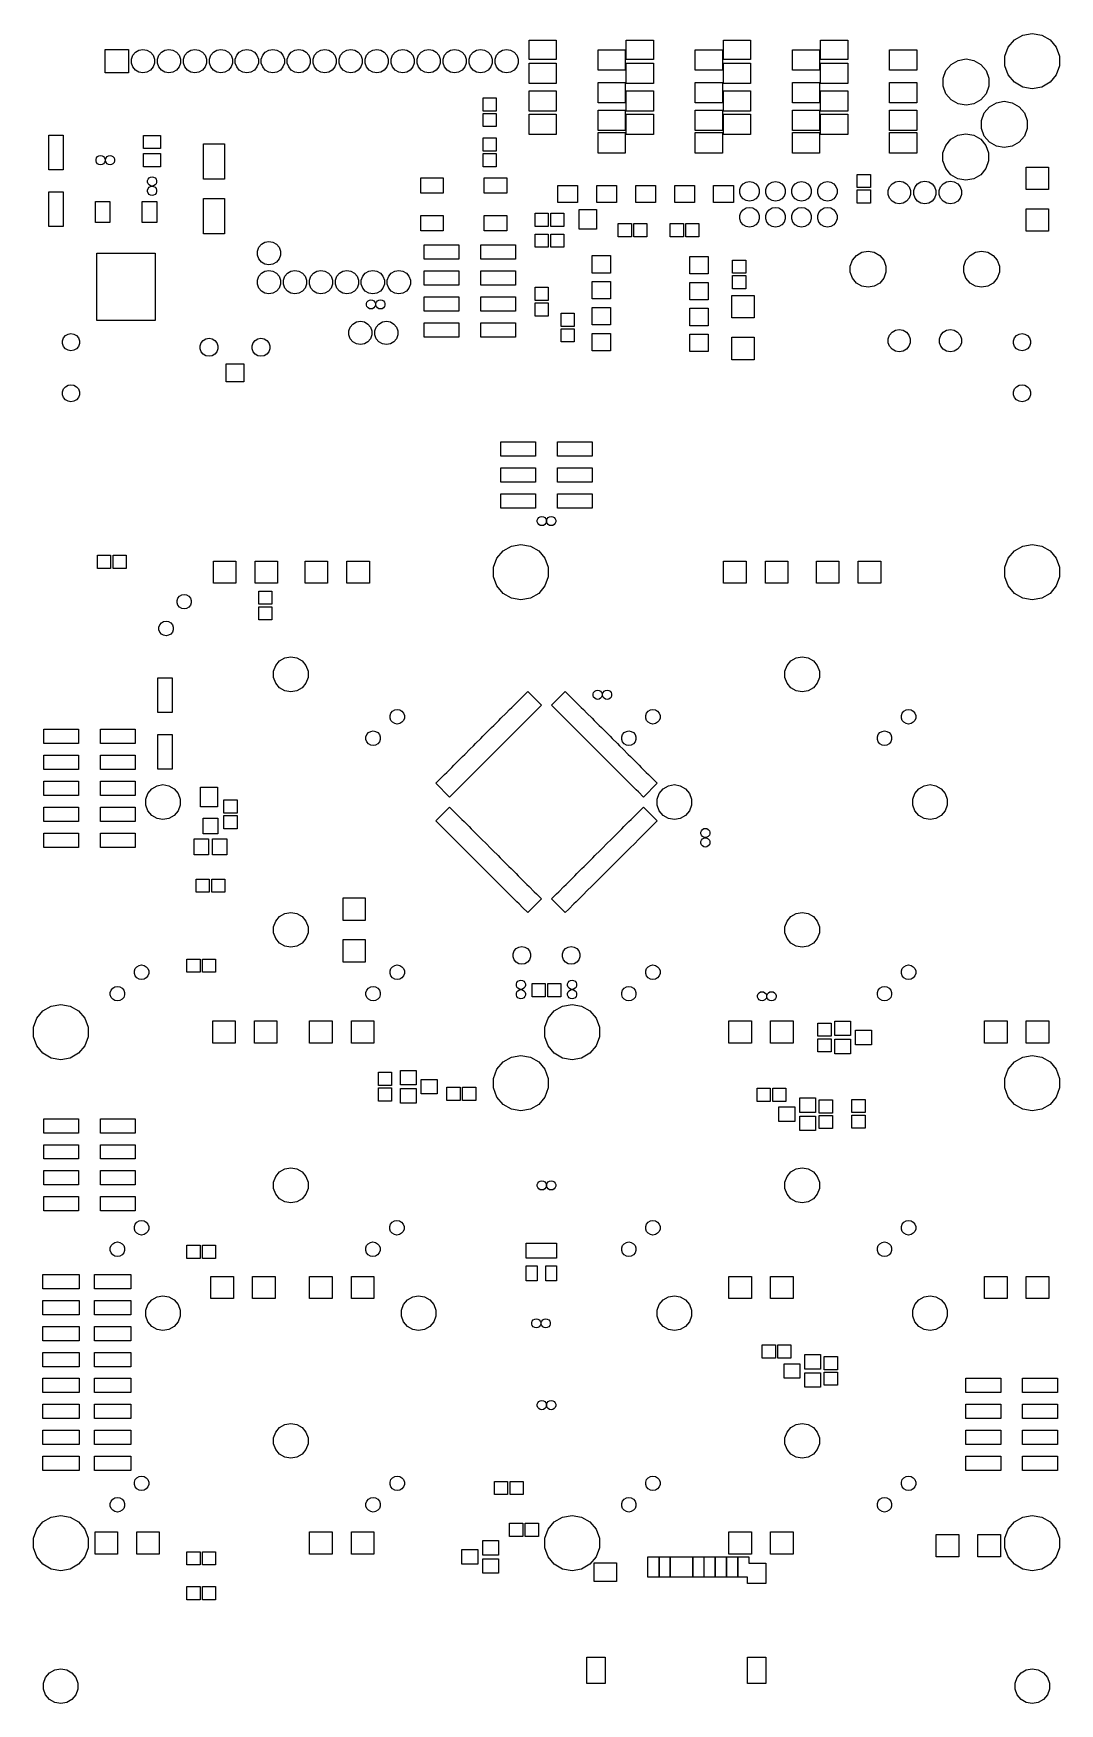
# Model space of a CAD drawing. Extents: x 0 to 100, y -163 to 0.
import ezdxf

# ---------------------------------------------------------------- set-up
doc = ezdxf.new("R2010")
doc.units = 0
doc.header["$MEASUREMENT"] = 0
doc.layers.add('BLACK', color=7, linetype='CONTINUOUS')

msp = doc.modelspace()

# ---------------------------------------------------------------- linework, layer by layer
at = {"layer": 'Black'}
for p, q in [((95.7578, -0.42378), (96.573, 0.04686)), ((96.573, 0.04686), (97.5, 0.21031)), ((97.5, 0.21031), (98.427, 0.04686)), ((98.427, 0.04686), (99.2422, -0.42378)), ((6.8602, -3.6398), (6.8602, -1.3602)), ((6.8602, -1.3602), (9.1398, -1.3602)), ((9.1398, -1.3602), (9.1398, -3.6398)), ((9.54913, -1.92792), (9.80455, -1.62353)), ((9.80455, -1.62353), (10.1487, -1.42485)), ((10.1487, -1.42485), (10.54, -1.35585)), ((10.54, -1.35585), (10.9313, -1.42485)), ((10.9313, -1.42485), (11.2754, -1.62353)), ((11.2754, -1.62353), (11.5309, -1.92792)), ((12.0891, -1.92792), (12.3446, -1.62353)), ((12.3446, -1.62353), (12.6887, -1.42485)), ((12.6887, -1.42485), (13.08, -1.35585)), ((13.08, -1.35585), (13.4713, -1.42485)), ((13.4713, -1.42485), (13.8154, -1.62353)), ((13.8154, -1.62353), (14.0709, -1.92792)), ((14.6291, -1.92792), (14.8846, -1.62353)), ((14.8846, -1.62353), (15.2287, -1.42485)), ((15.2287, -1.42485), (15.62, -1.35585)), ((15.62, -1.35585), (16.0113, -1.42485)), ((16.0113, -1.42485), (16.3554, -1.62353)), ((16.3554, -1.62353), (16.6109, -1.92792)), ((17.1691, -1.92792), (17.4246, -1.62353)), ((17.4246, -1.62353), (17.7687, -1.42485)), ((17.7687, -1.42485), (18.16, -1.35585)), ((18.16, -1.35585), (18.5513, -1.42485)), ((18.5513, -1.42485), (18.8954, -1.62353)), ((18.8954, -1.62353), (19.1509, -1.92792)), ((19.7091, -1.92792), (19.9646, -1.62353)), ((19.9646, -1.62353), (20.3087, -1.42485)), ((20.3087, -1.42485), (20.7, -1.35585)), ((20.7, -1.35585), (21.0913, -1.42485)), ((21.0913, -1.42485), (21.4354, -1.62353)), ((21.4354, -1.62353), (21.6909, -1.92792)), ((22.2491, -1.92792), (22.5046, -1.62353)), ((22.5046, -1.62353), (22.8487, -1.42485)), ((22.8487, -1.42485), (23.24, -1.35585)), ((23.24, -1.35585), (23.6313, -1.42485)), ((23.6313, -1.42485), (23.9754, -1.62353)), ((23.9754, -1.62353), (24.2309, -1.92792)), ((24.7891, -1.92792), (25.0446, -1.62353)), ((25.0446, -1.62353), (25.3887, -1.42485)), ((25.3887, -1.42485), (25.78, -1.35585)), ((25.78, -1.35585), (26.1713, -1.42485)), ((26.1713, -1.42485), (26.5154, -1.62353)), ((26.5154, -1.62353), (26.7709, -1.92792)), ((27.3291, -1.92792), (27.5846, -1.62353)), ((27.5846, -1.62353), (27.9287, -1.42485)), ((27.9287, -1.42485), (28.32, -1.35585)), ((28.32, -1.35585), (28.7113, -1.42485)), ((28.7113, -1.42485), (29.0554, -1.62353)), ((29.0554, -1.62353), (29.3109, -1.92792)), ((29.8691, -1.92792), (30.1246, -1.62353)), ((30.1246, -1.62353), (30.4687, -1.42485)), ((30.4687, -1.42485), (30.86, -1.35585)), ((30.86, -1.35585), (31.2513, -1.42485)), ((31.2513, -1.42485), (31.5954, -1.62353)), ((31.5954, -1.62353), (31.8509, -1.92792)), ((32.4091, -1.92792), (32.6646, -1.62353)), ((32.6646, -1.62353), (33.0087, -1.42485)), ((33.0087, -1.42485), (33.4, -1.35585)), ((33.4, -1.35585), (33.7913, -1.42485)), ((33.7913, -1.42485), (34.1354, -1.62353)), ((34.1354, -1.62353), (34.3909, -1.92792)), ((34.9491, -1.92792), (35.2046, -1.62353)), ((35.2046, -1.62353), (35.5487, -1.42485)), ((35.5487, -1.42485), (35.94, -1.35585)), ((35.94, -1.35585), (36.3313, -1.42485)), ((36.3313, -1.42485), (36.6754, -1.62353)), ((36.6754, -1.62353), (36.9309, -1.92792)), ((37.4891, -1.92792), (37.7446, -1.62353)), ((37.7446, -1.62353), (38.0887, -1.42485)), ((38.0887, -1.42485), (38.48, -1.35585)), ((38.48, -1.35585), (38.8713, -1.42485)), ((38.8713, -1.42485), (39.2154, -1.62353)), ((39.2154, -1.62353), (39.4709, -1.92792)), ((40.0291, -1.92792), (40.2846, -1.62353)), ((40.2846, -1.62353), (40.6287, -1.42485)), ((40.6287, -1.42485), (41.02, -1.35585)), ((41.02, -1.35585), (41.4113, -1.42485)), ((41.4113, -1.42485), (41.7554, -1.62353)), ((41.7554, -1.62353), (42.0109, -1.92792)), ((42.5691, -1.92792), (42.8246, -1.62353)), ((42.8246, -1.62353), (43.1687, -1.42485)), ((43.1687, -1.42485), (43.56, -1.35585)), ((43.56, -1.35585), (43.9513, -1.42485)), ((43.9513, -1.42485), (44.2954, -1.62353)), ((44.2954, -1.62353), (44.5509, -1.92792)), ((45.1091, -1.92792), (45.3646, -1.62353)), ((45.3646, -1.62353), (45.7087, -1.42485)), ((45.7087, -1.42485), (46.1, -1.35585)), ((46.1, -1.35585), (46.4913, -1.42485)), ((46.4913, -1.42485), (46.8354, -1.62353)), ((46.8354, -1.62353), (47.0909, -1.92792)), ((48.3029, -2.34744), (48.3029, -0.44884)), ((48.3029, -0.44884), (50.9508, -0.44884)), ((50.9508, -0.44884), (50.9508, -2.34744)), ((55.0492, -3.39773), (55.0492, -1.40007)), ((55.0492, -1.40007), (57.6971, -1.40007)), ((57.6971, -1.40007), (57.6971, -3.39773)), ((57.8029, -2.34744), (57.8029, -0.44884)), ((57.8029, -0.44884), (60.4508, -0.44884)), ((60.4508, -0.44884), (60.4508, -2.34744)), ((64.5492, -3.39773), (64.5492, -1.40007)), ((64.5492, -1.40007), (67.1971, -1.40007)), ((67.1971, -1.40007), (67.1971, -3.39773)), ((67.3029, -2.34744), (67.3029, -0.44884)), ((67.3029, -0.44884), (69.9508, -0.44884)), ((69.9508, -0.44884), (69.9508, -2.34744)), ((74.0492, -3.39773), (74.0492, -1.40007)), ((74.0492, -1.40007), (76.6971, -1.40007)), ((76.6971, -1.40007), (76.6971, -3.39773)), ((76.8029, -2.34744), (76.8029, -0.44884)), ((76.8029, -0.44884), (79.4508, -0.44884)), ((79.4508, -0.44884), (79.4508, -2.34744)), ((83.5492, -3.39773), (83.5492, -1.40007)), ((83.5492, -1.40007), (86.1971, -1.40007)), ((86.1971, -1.40007), (86.1971, -3.39773)), ((94.8309, -2.02936), (95.1528, -1.14484)), ((95.1528, -1.14484), (95.7578, -0.42378)), ((99.2422, -0.42378), (99.8472, -1.14484)), ((99.8472, -1.14484), (100.169, -2.02936)), ((9.41323, -2.30132), (9.54913, -1.92792)), ((9.41323, -2.69868), (9.41323, -2.30132)), ((9.54913, -3.07208), (9.41323, -2.69868)), ((9.80455, -3.37647), (9.54913, -3.07208)), ((11.5309, -3.07208), (11.2754, -3.37647)), ((11.5309, -1.92792), (11.6668, -2.30132)), ((11.6668, -2.69868), (11.5309, -3.07208)), ((11.6668, -2.30132), (11.6668, -2.69868)), ((11.9532, -2.30132), (12.0891, -1.92792)), ((11.9532, -2.69868), (11.9532, -2.30132)), ((12.0891, -3.07208), (11.9532, -2.69868)), ((12.3446, -3.37647), (12.0891, -3.07208)), ((14.0709, -3.07208), (13.8154, -3.37647)), ((14.0709, -1.92792), (14.2068, -2.30132)), ((14.2068, -2.69868), (14.0709, -3.07208)), ((14.2068, -2.30132), (14.2068, -2.69868)), ((14.4932, -2.30132), (14.6291, -1.92792)), ((14.4932, -2.69868), (14.4932, -2.30132)), ((14.6291, -3.07208), (14.4932, -2.69868)), ((14.8846, -3.37647), (14.6291, -3.07208)), ((16.6109, -3.07208), (16.3554, -3.37647)), ((16.6109, -1.92792), (16.7468, -2.30132)), ((16.7468, -2.69868), (16.6109, -3.07208)), ((16.7468, -2.30132), (16.7468, -2.69868)), ((17.0332, -2.30132), (17.1691, -1.92792)), ((17.0332, -2.69868), (17.0332, -2.30132)), ((17.1691, -3.07208), (17.0332, -2.69868)), ((17.4246, -3.37647), (17.1691, -3.07208)), ((19.1509, -3.07208), (18.8954, -3.37647)), ((19.1509, -1.92792), (19.2868, -2.30132)), ((19.2868, -2.69868), (19.1509, -3.07208)), ((19.2868, -2.30132), (19.2868, -2.69868)), ((19.5732, -2.30132), (19.7091, -1.92792)), ((19.5732, -2.69868), (19.5732, -2.30132)), ((19.7091, -3.07208), (19.5732, -2.69868)), ((19.9646, -3.37647), (19.7091, -3.07208)), ((21.6909, -3.07208), (21.4354, -3.37647)), ((21.6909, -1.92792), (21.8268, -2.30132)), ((21.8268, -2.69868), (21.6909, -3.07208)), ((21.8268, -2.30132), (21.8268, -2.69868)), ((22.1132, -2.30132), (22.2491, -1.92792)), ((22.1132, -2.69868), (22.1132, -2.30132)), ((22.2491, -3.07208), (22.1132, -2.69868)), ((22.5046, -3.37647), (22.2491, -3.07208)), ((24.2309, -3.07208), (23.9754, -3.37647)), ((24.2309, -1.92792), (24.3668, -2.30132)), ((24.3668, -2.69868), (24.2309, -3.07208)), ((24.3668, -2.30132), (24.3668, -2.69868)), ((24.6532, -2.30132), (24.7891, -1.92792)), ((24.6532, -2.69868), (24.6532, -2.30132)), ((24.7891, -3.07208), (24.6532, -2.69868)), ((25.0446, -3.37647), (24.7891, -3.07208)), ((26.7709, -3.07208), (26.5154, -3.37647)), ((26.7709, -1.92792), (26.9068, -2.30132)), ((26.9068, -2.69868), (26.7709, -3.07208)), ((26.9068, -2.30132), (26.9068, -2.69868)), ((27.1932, -2.30132), (27.3291, -1.92792)), ((27.1932, -2.69868), (27.1932, -2.30132)), ((27.3291, -3.07208), (27.1932, -2.69868)), ((27.5846, -3.37647), (27.3291, -3.07208)), ((29.3109, -3.07208), (29.0554, -3.37647)), ((29.3109, -1.92792), (29.4468, -2.30132)), ((29.4468, -2.69868), (29.3109, -3.07208)), ((29.4468, -2.30132), (29.4468, -2.69868)), ((29.7332, -2.30132), (29.8691, -1.92792)), ((29.7332, -2.69868), (29.7332, -2.30132)), ((29.8691, -3.07208), (29.7332, -2.69868)), ((30.1246, -3.37647), (29.8691, -3.07208)), ((31.8509, -3.07208), (31.5954, -3.37647)), ((31.8509, -1.92792), (31.9868, -2.30132)), ((31.9868, -2.69868), (31.8509, -3.07208)), ((31.9868, -2.30132), (31.9868, -2.69868)), ((32.2732, -2.30132), (32.4091, -1.92792)), ((32.2732, -2.69868), (32.2732, -2.30132)), ((32.4091, -3.07208), (32.2732, -2.69868)), ((32.6646, -3.37647), (32.4091, -3.07208)), ((34.3909, -3.07208), (34.1354, -3.37647)), ((34.3909, -1.92792), (34.5268, -2.30132)), ((34.5268, -2.69868), (34.3909, -3.07208)), ((34.5268, -2.30132), (34.5268, -2.69868)), ((34.8132, -2.30132), (34.9491, -1.92792)), ((34.8132, -2.69868), (34.8132, -2.30132)), ((34.9491, -3.07208), (34.8132, -2.69868)), ((35.2046, -3.37647), (34.9491, -3.07208)), ((36.9309, -3.07208), (36.6754, -3.37647)), ((36.9309, -1.92792), (37.0668, -2.30132)), ((37.0668, -2.69868), (36.9309, -3.07208)), ((37.0668, -2.30132), (37.0668, -2.69868)), ((37.3532, -2.30132), (37.4891, -1.92792)), ((37.3532, -2.69868), (37.3532, -2.30132)), ((37.4891, -3.07208), (37.3532, -2.69868)), ((37.7446, -3.37647), (37.4891, -3.07208)), ((39.4709, -3.07208), (39.2154, -3.37647)), ((39.4709, -1.92792), (39.6068, -2.30132)), ((39.6068, -2.69868), (39.4709, -3.07208)), ((39.6068, -2.30132), (39.6068, -2.69868)), ((39.8932, -2.30132), (40.0291, -1.92792)), ((39.8932, -2.69868), (39.8932, -2.30132)), ((40.0291, -3.07208), (39.8932, -2.69868)), ((40.2846, -3.37647), (40.0291, -3.07208)), ((42.0109, -3.07208), (41.7554, -3.37647)), ((42.0109, -1.92792), (42.1468, -2.30132)), ((42.1468, -2.69868), (42.0109, -3.07208)), ((42.1468, -2.30132), (42.1468, -2.69868)), ((42.4332, -2.30132), (42.5691, -1.92792)), ((42.4332, -2.69868), (42.4332, -2.30132)), ((42.5691, -3.07208), (42.4332, -2.69868)), ((42.8246, -3.37647), (42.5691, -3.07208)), ((44.5509, -3.07208), (44.2954, -3.37647)), ((44.5509, -1.92792), (44.6868, -2.30132)), ((44.6868, -2.69868), (44.5509, -3.07208)), ((44.6868, -2.30132), (44.6868, -2.69868)), ((44.9732, -2.30132), (45.1091, -1.92792)), ((44.9732, -2.69868), (44.9732, -2.30132)), ((45.1091, -3.07208), (44.9732, -2.69868)), ((45.3646, -3.37647), (45.1091, -3.07208)), ((47.0909, -3.07208), (46.8354, -3.37647)), ((47.0909, -1.92792), (47.2268, -2.30132)), ((47.2268, -2.69868), (47.0909, -3.07208)), ((47.2268, -2.30132), (47.2268, -2.69868)), ((50.9508, -2.34744), (48.3029, -2.34744)), ((48.3029, -4.69821), (48.3029, -2.70055)), ((48.3029, -2.70055), (50.9508, -2.70055)), ((50.9508, -2.70055), (50.9508, -4.69821)), ((60.4508, -2.34744), (57.8029, -2.34744)), ((57.8029, -4.69821), (57.8029, -2.70055)), ((57.8029, -2.70055), (60.4508, -2.70055)), ((60.4508, -2.70055), (60.4508, -4.69821)), ((69.9508, -2.34744), (67.3029, -2.34744)), ((67.3029, -4.69821), (67.3029, -2.70055)), ((67.3029, -2.70055), (69.9508, -2.70055)), ((69.9508, -2.70055), (69.9508, -4.69821)), ((79.4508, -2.34744), (76.8029, -2.34744)), ((76.8029, -4.69821), (76.8029, -2.70055)), ((76.8029, -2.70055), (79.4508, -2.70055)), ((79.4508, -2.70055), (79.4508, -4.69821)), ((89.063, -3.42399), (89.5688, -2.82113)), ((89.5688, -2.82113), (90.2504, -2.42763)), ((90.2504, -2.42763), (91.0254, -2.29098)), ((91.0254, -2.29098), (91.8004, -2.42763)), ((91.8004, -2.42763), (92.482, -2.82113)), ((92.482, -2.82113), (92.9878, -3.42399)), ((94.8309, -2.97064), (94.8309, -2.02936)), ((95.1528, -3.85516), (94.8309, -2.97064)), ((100.169, -2.97064), (99.8472, -3.85516)), ((100.169, -2.02936), (100.169, -2.97064)), ((9.1398, -3.6398), (6.8602, -3.6398)), ((10.1487, -3.57515), (9.80455, -3.37647)), ((10.54, -3.64415), (10.1487, -3.57515)), ((10.9313, -3.57515), (10.54, -3.64415)), ((11.2754, -3.37647), (10.9313, -3.57515)), ((12.6887, -3.57515), (12.3446, -3.37647)), ((13.08, -3.64415), (12.6887, -3.57515)), ((13.4713, -3.57515), (13.08, -3.64415)), ((13.8154, -3.37647), (13.4713, -3.57515)), ((15.2287, -3.57515), (14.8846, -3.37647)), ((15.62, -3.64415), (15.2287, -3.57515)), ((16.0113, -3.57515), (15.62, -3.64415)), ((16.3554, -3.37647), (16.0113, -3.57515)), ((17.7687, -3.57515), (17.4246, -3.37647)), ((18.16, -3.64415), (17.7687, -3.57515)), ((18.5513, -3.57515), (18.16, -3.64415)), ((18.8954, -3.37647), (18.5513, -3.57515)), ((20.3087, -3.57515), (19.9646, -3.37647)), ((20.7, -3.64415), (20.3087, -3.57515)), ((21.0913, -3.57515), (20.7, -3.64415)), ((21.4354, -3.37647), (21.0913, -3.57515)), ((22.8487, -3.57515), (22.5046, -3.37647)), ((23.24, -3.64415), (22.8487, -3.57515)), ((23.6313, -3.57515), (23.24, -3.64415)), ((23.9754, -3.37647), (23.6313, -3.57515)), ((25.3887, -3.57515), (25.0446, -3.37647)), ((25.78, -3.64415), (25.3887, -3.57515)), ((26.1713, -3.57515), (25.78, -3.64415)), ((26.5154, -3.37647), (26.1713, -3.57515)), ((27.9287, -3.57515), (27.5846, -3.37647)), ((28.32, -3.64415), (27.9287, -3.57515)), ((28.7113, -3.57515), (28.32, -3.64415)), ((29.0554, -3.37647), (28.7113, -3.57515)), ((30.4687, -3.57515), (30.1246, -3.37647)), ((30.86, -3.64415), (30.4687, -3.57515)), ((31.2513, -3.57515), (30.86, -3.64415)), ((31.5954, -3.37647), (31.2513, -3.57515)), ((33.0087, -3.57515), (32.6646, -3.37647)), ((33.4, -3.64415), (33.0087, -3.57515)), ((33.7913, -3.57515), (33.4, -3.64415)), ((34.1354, -3.37647), (33.7913, -3.57515)), ((35.5487, -3.57515), (35.2046, -3.37647)), ((35.94, -3.64415), (35.5487, -3.57515)), ((36.3313, -3.57515), (35.94, -3.64415)), ((36.6754, -3.37647), (36.3313, -3.57515)), ((38.0887, -3.57515), (37.7446, -3.37647)), ((38.48, -3.64415), (38.0887, -3.57515)), ((38.8713, -3.57515), (38.48, -3.64415)), ((39.2154, -3.37647), (38.8713, -3.57515)), ((40.6287, -3.57515), (40.2846, -3.37647)), ((41.02, -3.64415), (40.6287, -3.57515)), ((41.4113, -3.57515), (41.02, -3.64415)), ((41.7554, -3.37647), (41.4113, -3.57515)), ((43.1687, -3.57515), (42.8246, -3.37647)), ((43.56, -3.64415), (43.1687, -3.57515)), ((43.9513, -3.57515), (43.56, -3.64415)), ((44.2954, -3.37647), (43.9513, -3.57515)), ((45.7087, -3.57515), (45.3646, -3.37647)), ((46.1, -3.64415), (45.7087, -3.57515)), ((46.4913, -3.57515), (46.1, -3.64415)), ((46.8354, -3.37647), (46.4913, -3.57515)), ((50.9508, -4.69821), (48.3029, -4.69821)), ((57.6971, -3.39773), (55.0492, -3.39773)), ((55.0492, -6.59813), (55.0492, -4.60047)), ((55.0492, -4.60047), (57.6971, -4.60047)), ((57.6971, -4.60047), (57.6971, -6.59813)), ((60.4508, -4.69821), (57.8029, -4.69821)), ((67.1971, -3.39773), (64.5492, -3.39773)), ((64.5492, -6.59813), (64.5492, -4.60047)), ((64.5492, -4.60047), (67.1971, -4.60047)), ((67.1971, -4.60047), (67.1971, -6.59813)), ((69.9508, -4.69821), (67.3029, -4.69821)), ((76.6971, -3.39773), (74.0492, -3.39773)), ((74.0492, -6.59813), (74.0492, -4.60047)), ((74.0492, -4.60047), (76.6971, -4.60047)), ((76.6971, -4.60047), (76.6971, -6.59813)), ((79.4508, -4.69821), (76.8029, -4.69821)), ((86.1971, -3.39773), (83.5492, -3.39773)), ((83.5492, -6.59813), (83.5492, -4.60047)), ((83.5492, -4.60047), (86.1971, -4.60047)), ((86.1971, -4.60047), (86.1971, -6.59813)), ((88.7938, -4.16351), (89.063, -3.42399)), ((88.7938, -4.95049), (88.7938, -4.16351)), ((92.9878, -3.42399), (93.257, -4.16351)), ((93.257, -4.16351), (93.257, -4.95049)), ((95.7578, -4.57622), (95.1528, -3.85516)), ((96.573, -5.04686), (95.7578, -4.57622)), ((99.2422, -4.57622), (98.427, -5.04686)), ((99.8472, -3.85516), (99.2422, -4.57622)), ((43.8055, -7.3825), (43.8055, -6.0935)), ((43.8055, -6.0935), (45.0945, -6.0935)), ((45.0945, -6.0935), (45.0945, -7.3825)), ((48.3029, -7.39823), (48.3029, -5.40057)), ((48.3029, -5.40057), (50.9508, -5.40057)), ((50.9508, -5.40057), (50.9508, -7.39823)), ((57.8029, -7.39823), (57.8029, -5.40057)), ((57.8029, -5.40057), (60.4508, -5.40057)), ((60.4508, -5.40057), (60.4508, -7.39823)), ((67.3029, -7.39823), (67.3029, -5.40057)), ((67.3029, -5.40057), (69.9508, -5.40057)), ((69.9508, -5.40057), (69.9508, -7.39823)), ((76.8029, -7.39823), (76.8029, -5.40057)), ((76.8029, -5.40057), (79.4508, -5.40057)), ((79.4508, -5.40057), (79.4508, -7.39823)), ((89.063, -5.69001), (88.7938, -4.95049)), ((89.5688, -6.29287), (89.063, -5.69001)), ((90.2504, -6.68636), (89.5688, -6.29287)), ((92.482, -6.29287), (91.8004, -6.68636)), ((92.9878, -5.69001), (92.482, -6.29287)), ((93.257, -4.95049), (92.9878, -5.69001)), ((93.9866, -6.57063), (94.7616, -6.43398)), ((94.7616, -6.43398), (95.5366, -6.57063)), ((97.5, -5.21031), (96.573, -5.04686)), ((98.427, -5.04686), (97.5, -5.21031)), ((45.0945, -7.3825), (43.8055, -7.3825)), ((43.8055, -8.9065), (43.8055, -7.6175)), ((43.8055, -7.6175), (45.0945, -7.6175)), ((45.0945, -7.6175), (45.0945, -8.9065)), ((50.9508, -7.39823), (48.3029, -7.39823)), ((48.3029, -9.69693), (48.3029, -7.69927)), ((48.3029, -7.69927), (50.9508, -7.69927)), ((50.9508, -7.69927), (50.9508, -9.69693)), ((57.6971, -6.59813), (55.0492, -6.59813)), ((55.0492, -9.29815), (55.0492, -7.30049)), ((55.0492, -7.30049), (57.6971, -7.30049)), ((57.6971, -7.30049), (57.6971, -9.29815)), ((60.4508, -7.39823), (57.8029, -7.39823)), ((57.8029, -9.69693), (57.8029, -7.69927)), ((57.8029, -7.69927), (60.4508, -7.69927)), ((60.4508, -7.69927), (60.4508, -9.69693)), ((67.1971, -6.59813), (64.5492, -6.59813)), ((64.5492, -9.29815), (64.5492, -7.30049)), ((64.5492, -7.30049), (67.1971, -7.30049)), ((67.1971, -7.30049), (67.1971, -9.29815)), ((69.9508, -7.39823), (67.3029, -7.39823)), ((67.3029, -9.69693), (67.3029, -7.69927)), ((67.3029, -7.69927), (69.9508, -7.69927)), ((69.9508, -7.69927), (69.9508, -9.69693)), ((76.6971, -6.59813), (74.0492, -6.59813)), ((74.0492, -9.29815), (74.0492, -7.30049)), ((74.0492, -7.30049), (76.6971, -7.30049)), ((76.6971, -7.30049), (76.6971, -9.29815)), ((79.4508, -7.39823), (76.8029, -7.39823)), ((76.8029, -9.69693), (76.8029, -7.69927)), ((76.8029, -7.69927), (79.4508, -7.69927)), ((79.4508, -7.69927), (79.4508, -9.69693)), ((86.1971, -6.59813), (83.5492, -6.59813)), ((83.5492, -9.29815), (83.5492, -7.30049)), ((83.5492, -7.30049), (86.1971, -7.30049)), ((86.1971, -7.30049), (86.1971, -9.29815)), ((91.0254, -6.82302), (90.2504, -6.68636)), ((91.8004, -6.68636), (91.0254, -6.82302)), ((92.53, -8.30651), (92.7992, -7.56699)), ((92.7992, -7.56699), (93.305, -6.96413)), ((93.305, -6.96413), (93.9866, -6.57063)), ((95.5366, -6.57063), (96.2182, -6.96413)), ((96.2182, -6.96413), (96.724, -7.56699)), ((96.724, -7.56699), (96.9932, -8.30651)), ((1.332, -13.154), (1.332, -9.754)), ((1.332, -9.754), (2.732, -9.754)), ((2.732, -9.754), (2.732, -13.154)), ((10.595, -11.0585), (10.595, -9.7695)), ((10.595, -9.7695), (12.265, -9.7695)), ((12.265, -9.7695), (12.265, -11.0585)), ((45.0945, -8.9065), (43.8055, -8.9065)), ((50.9508, -9.69693), (48.3029, -9.69693)), ((57.6971, -9.29815), (55.0492, -9.29815)), ((55.0492, -11.4978), (55.0492, -9.50013)), ((55.0492, -9.50013), (57.6971, -9.50013)), ((57.6971, -9.50013), (57.6971, -11.4978)), ((60.4508, -9.69693), (57.8029, -9.69693)), ((67.1971, -9.29815), (64.5492, -9.29815)), ((64.5492, -11.4978), (64.5492, -9.50013)), ((64.5492, -9.50013), (67.1971, -9.50013)), ((67.1971, -9.50013), (67.1971, -11.4978)), ((69.9508, -9.69693), (67.3029, -9.69693)), ((76.6971, -9.29815), (74.0492, -9.29815)), ((74.0492, -11.4978), (74.0492, -9.50013)), ((74.0492, -9.50013), (76.6971, -9.50013)), ((76.6971, -9.50013), (76.6971, -11.4978)), ((79.4508, -9.69693), (76.8029, -9.69693)), ((86.1971, -9.29815), (83.5492, -9.29815)), ((83.5492, -11.4978), (83.5492, -9.50013)), ((83.5492, -9.50013), (86.1971, -9.50013)), ((86.1971, -9.50013), (86.1971, -11.4978)), ((89.5434, -10.1419), (90.225, -9.74843)), ((90.225, -9.74843), (91, -9.61178)), ((91, -9.61178), (91.775, -9.74843)), ((91.775, -9.74843), (92.4566, -10.1419)), ((92.53, -9.09349), (92.53, -8.30651)), ((92.7992, -9.83301), (92.53, -9.09349)), ((96.9932, -9.09349), (96.724, -9.83301)), ((96.9932, -8.30651), (96.9932, -9.09349)), ((12.265, -11.0585), (10.595, -11.0585)), ((16.4745, -14.057), (16.4745, -10.609)), ((16.4745, -10.609), (18.5255, -10.609)), ((18.5255, -10.609), (18.5255, -14.057)), ((43.8055, -11.3125), (43.8055, -10.0235)), ((43.8055, -10.0235), (45.0945, -10.0235)), ((45.0945, -11.3125), (43.8055, -11.3125)), ((45.0945, -10.0235), (45.0945, -11.3125)), ((88.7684, -11.4843), (89.0376, -10.7448)), ((89.0376, -10.7448), (89.5434, -10.1419)), ((92.4566, -10.1419), (92.9624, -10.7448)), ((93.305, -10.4359), (92.7992, -9.83301)), ((92.9624, -10.7448), (93.2316, -11.4843)), ((93.9866, -10.8294), (93.305, -10.4359)), ((94.7616, -10.966), (93.9866, -10.8294)), ((95.5366, -10.8294), (94.7616, -10.966)), ((96.2182, -10.4359), (95.5366, -10.8294)), ((96.724, -9.83301), (96.2182, -10.4359)), ((5.95193, -12.1137), (6.00546, -11.9667)), ((5.95193, -12.2703), (5.95193, -12.1137)), ((6.00546, -12.4173), (5.95193, -12.2703)), ((6.00546, -11.9667), (6.10606, -11.8468)), ((6.10606, -12.5372), (6.00546, -12.4173)), ((6.10606, -11.8468), (6.24159, -11.7685)), ((6.24159, -12.6155), (6.10606, -12.5372)), ((6.24159, -11.7685), (6.39572, -11.7414)), ((6.39572, -12.6426), (6.24159, -12.6155)), ((6.39572, -11.7414), (6.54985, -11.7685)), ((6.54985, -12.6155), (6.39572, -12.6426)), ((6.54985, -11.7685), (6.68538, -11.8468)), ((6.68538, -12.5372), (6.54985, -12.6155)), ((6.68538, -11.8468), (6.78598, -11.9667)), ((6.78598, -12.4173), (6.68538, -12.5372)), ((6.78598, -11.9667), (6.83951, -12.1137)), ((6.83951, -12.2703), (6.78598, -12.4173)), ((6.83951, -12.1137), (6.83951, -12.2703)), ((6.87649, -12.1137), (6.93002, -11.9667)), ((6.87649, -12.2703), (6.87649, -12.1137)), ((6.93002, -12.4173), (6.87649, -12.2703)), ((6.93002, -11.9667), (7.03062, -11.8468)), ((7.03062, -12.5372), (6.93002, -12.4173)), ((7.03062, -11.8468), (7.16615, -11.7685)), ((7.16615, -12.6155), (7.03062, -12.5372)), ((7.16615, -11.7685), (7.32028, -11.7414)), ((7.32028, -12.6426), (7.16615, -12.6155)), ((7.32028, -11.7414), (7.47441, -11.7685)), ((7.47441, -12.6155), (7.32028, -12.6426)), ((7.47441, -11.7685), (7.60994, -11.8468)), ((7.60994, -12.5372), (7.47441, -12.6155)), ((7.60994, -11.8468), (7.71054, -11.9667)), ((7.71054, -12.4173), (7.60994, -12.5372)), ((7.71054, -11.9667), (7.76407, -12.1137)), ((7.76407, -12.2703), (7.71054, -12.4173)), ((7.76407, -12.1137), (7.76407, -12.2703)), ((10.595, -12.8365), (10.595, -11.5475)), ((10.595, -11.5475), (12.265, -11.5475)), ((12.265, -12.8365), (10.595, -12.8365)), ((12.265, -11.5475), (12.265, -12.8365)), ((43.8055, -12.8365), (43.8055, -11.5475)), ((43.8055, -11.5475), (45.0945, -11.5475)), ((45.0945, -12.8365), (43.8055, -12.8365)), ((45.0945, -11.5475), (45.0945, -12.8365)), ((57.6971, -11.4978), (55.0492, -11.4978)), ((67.1971, -11.4978), (64.5492, -11.4978)), ((76.6971, -11.4978), (74.0492, -11.4978)), ((86.1971, -11.4978), (83.5492, -11.4978)), ((88.7684, -12.2713), (88.7684, -11.4843)), ((89.0376, -13.0108), (88.7684, -12.2713)), ((89.5434, -13.6137), (89.0376, -13.0108)), ((92.9624, -13.0108), (92.4566, -13.6137)), ((93.2316, -12.2713), (92.9624, -13.0108)), ((93.2316, -11.4843), (93.2316, -12.2713)), ((96.9161, -15.0595), (96.9161, -12.8612)), ((96.9161, -12.8612), (99.0839, -12.8612)), ((99.0839, -12.8612), (99.0839, -15.0595)), ((2.732, -13.154), (1.332, -13.154)), ((10.9862, -14.1915), (11.0397, -14.0444)), ((10.9862, -14.348), (10.9862, -14.1915)), ((11.0397, -14.495), (10.9862, -14.348)), ((11.0397, -14.0444), (11.1403, -13.9245)), ((11.1403, -14.6149), (11.0397, -14.495)), ((11.1403, -13.9245), (11.2759, -13.8463)), ((11.2759, -14.6932), (11.1403, -14.6149)), ((11.2759, -13.8463), (11.43, -13.8191)), ((11.43, -14.7204), (11.2759, -14.6932)), ((11.43, -13.8191), (11.5841, -13.8463)), ((11.5841, -14.6932), (11.43, -14.7204)), ((11.5841, -13.8463), (11.7197, -13.9245)), ((11.7197, -14.6149), (11.5841, -14.6932)), ((11.7197, -13.9245), (11.8203, -14.0444)), ((11.8203, -14.495), (11.7197, -14.6149)), ((11.8203, -14.0444), (11.8738, -14.1915)), ((11.8738, -14.348), (11.8203, -14.495)), ((11.8738, -14.1915), (11.8738, -14.348)), ((18.5255, -14.057), (16.4745, -14.057)), ((37.71, -15.41), (37.71, -13.91)), ((37.71, -13.91), (39.91, -13.91)), ((39.91, -13.91), (39.91, -15.41)), ((43.91, -15.41), (43.91, -13.91)), ((43.91, -13.91), (46.11, -13.91)), ((46.11, -13.91), (46.11, -15.41)), ((51.1025, -14.665), (52.1375, -14.665)), ((51.1025, -16.335), (51.1025, -14.665)), ((52.1375, -14.665), (53.0375, -14.665)), ((53.0375, -14.665), (53.0375, -16.335)), ((54.9125, -14.665), (55.9475, -14.665)), ((54.9125, -16.335), (54.9125, -14.665)), ((55.9475, -14.665), (56.8475, -14.665)), ((56.8475, -14.665), (56.8475, -16.335)), ((58.7225, -14.665), (59.7575, -14.665)), ((58.7225, -16.335), (58.7225, -14.665)), ((59.7575, -14.665), (60.6575, -14.665)), ((60.6575, -14.665), (60.6575, -16.335)), ((62.5325, -14.665), (63.5675, -14.665)), ((62.5325, -16.335), (62.5325, -14.665)), ((63.5675, -14.665), (64.4675, -14.665)), ((64.4675, -14.665), (64.4675, -16.335)), ((66.3425, -14.665), (67.3775, -14.665)), ((66.3425, -16.335), (66.3425, -14.665)), ((67.3775, -14.665), (68.2775, -14.665)), ((68.2775, -14.665), (68.2775, -16.335)), ((69.0137, -14.7572), (69.2293, -14.5002)), ((69.2293, -14.5002), (69.5197, -14.3326)), ((69.5197, -14.3326), (69.85, -14.2743)), ((69.85, -14.2743), (70.1803, -14.3326)), ((70.1803, -14.3326), (70.4707, -14.5002)), ((70.4707, -14.5002), (70.6863, -14.7572)), ((71.5537, -14.7572), (71.7693, -14.5002)), ((71.7693, -14.5002), (72.0597, -14.3326)), ((72.0597, -14.3326), (72.39, -14.2743)), ((72.39, -14.2743), (72.7203, -14.3326)), ((72.7203, -14.3326), (73.0107, -14.5002)), ((73.0107, -14.5002), (73.2263, -14.7572)), ((74.0937, -14.7572), (74.3093, -14.5002)), ((74.3093, -14.5002), (74.5997, -14.3326)), ((74.5997, -14.3326), (74.93, -14.2743)), ((74.93, -14.2743), (75.2603, -14.3326)), ((75.2603, -14.3326), (75.5507, -14.5002)), ((75.5507, -14.5002), (75.7663, -14.7572)), ((76.6337, -14.7572), (76.8493, -14.5002)), ((76.8493, -14.5002), (77.1397, -14.3326)), ((77.1397, -14.3326), (77.47, -14.2743)), ((77.47, -14.2743), (77.8003, -14.3326)), ((77.8003, -14.3326), (78.0907, -14.5002)), ((78.0907, -14.5002), (78.3063, -14.7572)), ((80.3815, -14.8685), (80.3815, -13.5795)), ((80.3815, -13.5795), (81.6705, -13.5795)), ((81.6705, -13.5795), (81.6705, -14.8685)), ((83.5387, -14.8079), (83.7852, -14.5141)), ((83.7852, -14.5141), (84.1173, -14.3224)), ((84.1173, -14.3224), (84.495, -14.2558)), ((84.495, -14.2558), (84.8727, -14.3224)), ((84.8727, -14.3224), (85.2048, -14.5141)), ((85.2048, -14.5141), (85.4513, -14.8079)), ((86.0387, -14.8079), (86.2852, -14.5141)), ((86.2852, -14.5141), (86.6173, -14.3224)), ((86.6173, -14.3224), (86.995, -14.2558)), ((86.995, -14.2558), (87.3727, -14.3224)), ((87.3727, -14.3224), (87.7048, -14.5141)), ((87.7048, -14.5141), (87.9513, -14.8079)), ((88.5387, -14.8079), (88.7852, -14.5141)), ((88.7852, -14.5141), (89.1173, -14.3224)), ((89.1173, -14.3224), (89.495, -14.2558)), ((89.495, -14.2558), (89.8727, -14.3224)), ((90.225, -14.0072), (89.5434, -13.6137)), ((89.8727, -14.3224), (90.2048, -14.5141)), ((90.2048, -14.5141), (90.4513, -14.8079)), ((91, -14.1438), (90.225, -14.0072)), ((91.775, -14.0072), (91, -14.1438)), ((92.4566, -13.6137), (91.775, -14.0072)), ((1.332, -18.694), (1.332, -15.294)), ((1.332, -15.294), (2.732, -15.294)), ((2.732, -15.294), (2.732, -18.694)), ((5.896, -18.2975), (5.896, -16.2465)), ((5.896, -16.2465), (7.312, -16.2465)), ((7.312, -16.2465), (7.312, -18.2975)), ((10.468, -18.2975), (10.468, -16.2465)), ((10.468, -16.2465), (11.884, -16.2465)), ((10.9862, -15.116), (11.0397, -14.969)), ((10.9862, -15.2725), (10.9862, -15.116)), ((11.0397, -15.4196), (10.9862, -15.2725)), ((11.0397, -14.969), (11.1403, -14.8491)), ((11.1403, -15.5395), (11.0397, -15.4196)), ((11.1403, -14.8491), (11.2759, -14.7708)), ((11.2759, -15.6177), (11.1403, -15.5395)), ((11.2759, -14.7708), (11.43, -14.7436)), ((11.43, -15.6449), (11.2759, -15.6177)), ((11.43, -14.7436), (11.5841, -14.7708)), ((11.5841, -15.6177), (11.43, -15.6449)), ((11.5841, -14.7708), (11.7197, -14.8491)), ((11.7197, -15.5395), (11.5841, -15.6177)), ((11.7197, -14.8491), (11.8203, -14.969)), ((11.8203, -15.4196), (11.7197, -15.5395)), ((11.8203, -14.969), (11.8738, -15.116)), ((11.8738, -15.2725), (11.8203, -15.4196)), ((11.8738, -15.116), (11.8738, -15.2725)), ((11.884, -16.2465), (11.884, -18.2975)), ((16.4745, -19.391), (16.4745, -15.943)), ((16.4745, -15.943), (18.5255, -15.943)), ((18.5255, -15.943), (18.5255, -19.391)), ((39.91, -15.41), (37.71, -15.41)), ((46.11, -15.41), (43.91, -15.41)), ((52.0025, -16.335), (51.1025, -16.335)), ((53.0375, -16.335), (52.0025, -16.335)), ((55.8125, -16.335), (54.9125, -16.335)), ((56.8475, -16.335), (55.8125, -16.335)), ((59.6225, -16.335), (58.7225, -16.335)), ((59.7575, -16.335), (59.6225, -16.335)), ((60.6575, -16.335), (59.7575, -16.335)), ((63.4325, -16.335), (62.5325, -16.335)), ((64.4675, -16.335), (63.4325, -16.335)), ((67.2425, -16.335), (66.3425, -16.335)), ((67.3775, -16.335), (67.2425, -16.335)), ((68.2775, -16.335), (67.3775, -16.335)), ((68.899, -15.0723), (69.0137, -14.7572)), ((68.899, -15.4077), (68.899, -15.0723)), ((69.0137, -15.7228), (68.899, -15.4077)), ((69.2293, -15.9797), (69.0137, -15.7228)), ((69.5197, -16.1474), (69.2293, -15.9797)), ((69.85, -16.2057), (69.5197, -16.1474)), ((70.1803, -16.1474), (69.85, -16.2057)), ((70.4707, -15.9797), (70.1803, -16.1474)), ((70.6863, -15.7228), (70.4707, -15.9797)), ((70.6863, -14.7572), (70.801, -15.0723)), ((70.801, -15.4077), (70.6863, -15.7228)), ((70.801, -15.0723), (70.801, -15.4077)), ((71.439, -15.0723), (71.5537, -14.7572)), ((71.439, -15.4077), (71.439, -15.0723)), ((71.5537, -15.7228), (71.439, -15.4077)), ((71.7693, -15.9797), (71.5537, -15.7228)), ((72.0597, -16.1474), (71.7693, -15.9797)), ((72.39, -16.2057), (72.0597, -16.1474)), ((72.7203, -16.1474), (72.39, -16.2057)), ((73.0107, -15.9797), (72.7203, -16.1474)), ((73.2263, -15.7228), (73.0107, -15.9797)), ((73.2263, -14.7572), (73.341, -15.0723)), ((73.341, -15.4077), (73.2263, -15.7228)), ((73.341, -15.0723), (73.341, -15.4077)), ((73.979, -15.0723), (74.0937, -14.7572)), ((73.979, -15.4077), (73.979, -15.0723)), ((74.0937, -15.7228), (73.979, -15.4077)), ((74.3093, -15.9797), (74.0937, -15.7228)), ((74.5997, -16.1474), (74.3093, -15.9797)), ((74.93, -16.2057), (74.5997, -16.1474)), ((75.2603, -16.1474), (74.93, -16.2057)), ((75.5507, -15.9797), (75.2603, -16.1474)), ((75.7663, -15.7228), (75.5507, -15.9797)), ((75.7663, -14.7572), (75.881, -15.0723)), ((75.881, -15.4077), (75.7663, -15.7228)), ((75.881, -15.0723), (75.881, -15.4077)), ((76.519, -15.0723), (76.6337, -14.7572)), ((76.519, -15.4077), (76.519, -15.0723)), ((76.6337, -15.7228), (76.519, -15.4077)), ((76.8493, -15.9797), (76.6337, -15.7228)), ((77.1397, -16.1474), (76.8493, -15.9797)), ((77.47, -16.2057), (77.1397, -16.1474)), ((77.8003, -16.1474), (77.47, -16.2057)), ((78.0907, -15.9797), (77.8003, -16.1474)), ((78.3063, -15.7228), (78.0907, -15.9797)), ((78.3063, -14.7572), (78.421, -15.0723)), ((78.421, -15.4077), (78.3063, -15.7228)), ((78.421, -15.0723), (78.421, -15.4077)), ((81.6705, -14.8685), (80.3815, -14.8685)), ((80.3815, -16.3925), (80.3815, -15.1035)), ((80.3815, -15.1035), (81.6705, -15.1035)), ((81.6705, -15.1035), (81.6705, -16.3925)), ((83.4076, -15.1683), (83.5387, -14.8079)), ((83.4076, -15.5517), (83.4076, -15.1683)), ((83.5387, -15.9121), (83.4076, -15.5517)), ((83.7852, -16.2059), (83.5387, -15.9121)), ((84.1173, -16.3976), (83.7852, -16.2059)), ((85.2048, -16.2059), (84.8727, -16.3976)), ((85.4513, -15.9121), (85.2048, -16.2059)), ((85.4513, -14.8079), (85.5824, -15.1683)), ((85.5824, -15.5517), (85.4513, -15.9121)), ((85.5824, -15.1683), (85.5824, -15.5517)), ((85.9076, -15.1683), (86.0387, -14.8079)), ((85.9076, -15.5517), (85.9076, -15.1683)), ((86.0387, -15.9121), (85.9076, -15.5517)), ((86.2852, -16.2059), (86.0387, -15.9121)), ((86.6173, -16.3976), (86.2852, -16.2059)), ((87.7048, -16.2059), (87.3727, -16.3976)), ((87.9513, -15.9121), (87.7048, -16.2059)), ((87.9513, -14.8079), (88.0824, -15.1683)), ((88.0824, -15.5517), (87.9513, -15.9121)), ((88.0824, -15.1683), (88.0824, -15.5517)), ((88.4076, -15.1683), (88.5387, -14.8079)), ((88.4076, -15.5517), (88.4076, -15.1683)), ((88.5387, -15.9121), (88.4076, -15.5517)), ((88.7852, -16.2059), (88.5387, -15.9121)), ((89.1173, -16.3976), (88.7852, -16.2059)), ((90.2048, -16.2059), (89.8727, -16.3976)), ((90.4513, -15.9121), (90.2048, -16.2059)), ((90.4513, -14.8079), (90.5824, -15.1683)), ((90.5824, -15.5517), (90.4513, -15.9121)), ((90.5824, -15.1683), (90.5824, -15.5517)), ((99.0839, -15.0595), (96.9161, -15.0595)), ((37.71, -19.11), (37.71, -17.61)), ((37.71, -17.61), (39.91, -17.61)), ((39.91, -17.61), (39.91, -19.11)), ((43.91, -19.11), (43.91, -17.61)), ((43.91, -17.61), (46.11, -17.61)), ((46.11, -17.61), (46.11, -19.11)), ((48.8855, -18.6785), (48.8855, -17.3895)), ((48.8855, -17.3895), (50.1745, -17.3895)), ((50.1745, -17.3895), (50.1745, -18.6785)), ((50.4095, -18.6785), (50.4095, -17.3895)), ((50.4095, -17.3895), (51.6985, -17.3895)), ((51.6985, -17.3895), (51.6985, -18.6785)), ((53.205, -17.9225), (53.205, -17.0225)), ((53.205, -17.0225), (54.875, -17.0225)), ((53.205, -18.9575), (53.205, -17.9225)), ((54.875, -17.0225), (54.875, -18.0575)), ((68.899, -17.6123), (69.0137, -17.2972)), ((68.899, -17.9477), (68.899, -17.6123)), ((69.0137, -18.2628), (68.899, -17.9477)), ((69.0137, -17.2972), (69.2293, -17.0403)), ((69.2293, -17.0403), (69.5197, -16.8726)), ((69.5197, -16.8726), (69.85, -16.8143)), ((69.85, -16.8143), (70.1803, -16.8726)), ((70.1803, -16.8726), (70.4707, -17.0403)), ((70.4707, -17.0403), (70.6863, -17.2972)), ((70.6863, -17.2972), (70.801, -17.6123)), ((70.801, -17.9477), (70.6863, -18.2628)), ((70.801, -17.6123), (70.801, -17.9477)), ((71.439, -17.6123), (71.5537, -17.2972)), ((71.439, -17.9477), (71.439, -17.6123)), ((71.5537, -18.2628), (71.439, -17.9477)), ((71.5537, -17.2972), (71.7693, -17.0403)), ((71.7693, -17.0403), (72.0597, -16.8726)), ((72.0597, -16.8726), (72.39, -16.8143)), ((72.39, -16.8143), (72.7203, -16.8726)), ((72.7203, -16.8726), (73.0107, -17.0403)), ((73.0107, -17.0403), (73.2263, -17.2972)), ((73.2263, -17.2972), (73.341, -17.6123)), ((73.341, -17.9477), (73.2263, -18.2628)), ((73.341, -17.6123), (73.341, -17.9477)), ((73.979, -17.6123), (74.0937, -17.2972)), ((73.979, -17.9477), (73.979, -17.6123)), ((74.0937, -18.2628), (73.979, -17.9477)), ((74.0937, -17.2972), (74.3093, -17.0403)), ((74.3093, -17.0403), (74.5997, -16.8726)), ((74.5997, -16.8726), (74.93, -16.8143)), ((74.93, -16.8143), (75.2603, -16.8726)), ((75.2603, -16.8726), (75.5507, -17.0403)), ((75.5507, -17.0403), (75.7663, -17.2972)), ((75.7663, -17.2972), (75.881, -17.6123)), ((75.881, -17.9477), (75.7663, -18.2628)), ((75.881, -17.6123), (75.881, -17.9477)), ((76.519, -17.6123), (76.6337, -17.2972)), ((76.519, -17.9477), (76.519, -17.6123)), ((76.6337, -18.2628), (76.519, -17.9477)), ((76.6337, -17.2972), (76.8493, -17.0403)), ((76.8493, -17.0403), (77.1397, -16.8726)), ((77.1397, -16.8726), (77.47, -16.8143)), ((77.47, -16.8143), (77.8003, -16.8726)), ((77.8003, -16.8726), (78.0907, -17.0403)), ((78.0907, -17.0403), (78.3063, -17.2972)), ((78.3063, -17.2972), (78.421, -17.6123)), ((78.421, -17.9477), (78.3063, -18.2628)), ((78.421, -17.6123), (78.421, -17.9477)), ((81.6705, -16.3925), (80.3815, -16.3925)), ((84.495, -16.4642), (84.1173, -16.3976)), ((84.8727, -16.3976), (84.495, -16.4642)), ((86.995, -16.4642), (86.6173, -16.3976)), ((87.3727, -16.3976), (86.995, -16.4642)), ((89.495, -16.4642), (89.1173, -16.3976)), ((89.8727, -16.3976), (89.495, -16.4642)), ((96.9161, -19.1388), (96.9161, -16.9405)), ((96.9161, -16.9405), (99.0839, -16.9405)), ((99.0839, -16.9405), (99.0839, -19.1388)), ((2.732, -18.694), (1.332, -18.694)), ((7.312, -18.2975), (5.896, -18.2975)), ((11.884, -18.2975), (10.468, -18.2975)), ((18.5255, -19.391), (16.4745, -19.391)), ((39.91, -19.11), (37.71, -19.11)), ((46.11, -19.11), (43.91, -19.11)), ((50.1745, -18.6785), (48.8855, -18.6785)), ((48.8855, -20.7105), (48.8855, -19.4215)), ((48.8855, -19.4215), (50.1745, -19.4215)), ((50.1745, -19.4215), (50.1745, -20.7105)), ((51.6985, -18.6785), (50.4095, -18.6785)), ((50.4095, -20.7105), (50.4095, -19.4215)), ((50.4095, -19.4215), (51.6985, -19.4215)), ((51.6985, -19.4215), (51.6985, -20.7105)), ((54.875, -18.9575), (53.205, -18.9575)), ((54.875, -18.0575), (54.875, -18.9575)), ((57.0135, -19.6945), (57.0135, -18.4055)), ((57.0135, -18.4055), (58.3025, -18.4055)), ((58.3025, -18.4055), (58.3025, -19.6945)), ((58.5375, -19.6945), (58.5375, -18.4055)), ((58.5375, -18.4055), (59.8265, -18.4055)), ((59.8265, -18.4055), (59.8265, -19.6945)), ((62.0935, -19.6945), (62.0935, -18.4055)), ((62.0935, -18.4055), (63.3825, -18.4055)), ((63.3825, -18.4055), (63.3825, -19.6945)), ((63.6175, -19.6945), (63.6175, -18.4055)), ((63.6175, -18.4055), (64.9065, -18.4055)), ((64.9065, -18.4055), (64.9065, -19.6945)), ((69.2293, -18.5197), (69.0137, -18.2628)), ((69.5197, -18.6874), (69.2293, -18.5197)), ((69.85, -18.7457), (69.5197, -18.6874)), ((70.1803, -18.6874), (69.85, -18.7457)), ((70.4707, -18.5197), (70.1803, -18.6874)), ((70.6863, -18.2628), (70.4707, -18.5197)), ((71.7693, -18.5197), (71.5537, -18.2628)), ((72.0597, -18.6874), (71.7693, -18.5197)), ((72.39, -18.7457), (72.0597, -18.6874)), ((72.7203, -18.6874), (72.39, -18.7457)), ((73.0107, -18.5197), (72.7203, -18.6874)), ((73.2263, -18.2628), (73.0107, -18.5197)), ((74.3093, -18.5197), (74.0937, -18.2628)), ((74.5997, -18.6874), (74.3093, -18.5197)), ((74.93, -18.7457), (74.5997, -18.6874)), ((75.2603, -18.6874), (74.93, -18.7457)), ((75.5507, -18.5197), (75.2603, -18.6874)), ((75.7663, -18.2628), (75.5507, -18.5197)), ((76.8493, -18.5197), (76.6337, -18.2628)), ((77.1397, -18.6874), (76.8493, -18.5197)), ((77.47, -18.7457), (77.1397, -18.6874)), ((77.8003, -18.6874), (77.47, -18.7457)), ((78.0907, -18.5197), (77.8003, -18.6874)), ((78.3063, -18.2628), (78.0907, -18.5197)), ((99.0839, -19.1388), (96.9161, -19.1388)), ((21.7332, -21.0813), (21.8691, -20.7079)), ((21.7332, -21.4787), (21.7332, -21.0813)), ((21.8691, -20.7079), (22.1246, -20.4035)), ((22.1246, -20.4035), (22.4687, -20.2048)), ((22.4687, -20.2048), (22.86, -20.1358)), ((22.86, -20.1358), (23.2513, -20.2048)), ((23.2513, -20.2048), (23.5954, -20.4035)), ((23.5954, -20.4035), (23.8509, -20.7079)), ((23.8509, -20.7079), (23.9868, -21.0813)), ((23.9868, -21.0813), (23.9868, -21.4787)), ((38.03, -21.89), (38.03, -20.49)), ((38.03, -20.49), (41.43, -20.49)), ((41.43, -20.49), (41.43, -21.89)), ((43.57, -21.89), (43.57, -20.49)), ((43.57, -20.49), (46.97, -20.49)), ((46.97, -20.49), (46.97, -21.89)), ((50.1745, -20.7105), (48.8855, -20.7105)), ((51.6985, -20.7105), (50.4095, -20.7105)), ((58.3025, -19.6945), (57.0135, -19.6945)), ((59.8265, -19.6945), (58.5375, -19.6945)), ((63.3825, -19.6945), (62.0935, -19.6945)), ((64.9065, -19.6945), (63.6175, -19.6945)), ((80.3107, -21.5082), (80.8414, -21.2017)), ((80.8414, -21.2017), (81.445, -21.0953)), ((81.445, -21.0953), (82.0486, -21.2017)), ((82.0486, -21.2017), (82.5793, -21.5082)), ((91.4107, -21.5082), (91.9414, -21.2017)), ((91.9414, -21.2017), (92.545, -21.0953)), ((92.545, -21.0953), (93.1486, -21.2017)), ((93.1486, -21.2017), (93.6793, -21.5082)), ((6.04078, -27.8962), (6.04078, -21.2986)), ((6.04078, -21.2986), (11.7392, -21.2986)), ((11.7392, -21.2986), (11.7392, -27.8962)), ((21.8691, -21.8521), (21.7332, -21.4787)), ((22.1246, -22.1565), (21.8691, -21.8521)), ((22.4687, -22.3552), (22.1246, -22.1565)), ((22.86, -22.4242), (22.4687, -22.3552)), ((23.2513, -22.3552), (22.86, -22.4242)), ((23.5954, -22.1565), (23.2513, -22.3552)), ((23.8509, -21.8521), (23.5954, -22.1565)), ((23.9868, -21.4787), (23.8509, -21.8521)), ((41.43, -21.89), (38.03, -21.89)), ((46.97, -21.89), (43.57, -21.89)), ((54.464, -23.236), (54.464, -21.536)), ((54.464, -21.536), (56.264, -21.536)), ((56.264, -21.536), (56.264, -23.236)), ((64.004, -23.306), (64.004, -21.606)), ((64.004, -21.606), (65.804, -21.606)), ((65.804, -21.606), (65.804, -23.306)), ((68.1895, -23.2505), (68.1895, -21.9615)), ((68.1895, -21.9615), (69.4785, -21.9615)), ((69.4785, -21.9615), (69.4785, -23.2505)), ((79.7071, -22.5536), (79.9167, -21.9776)), ((79.7071, -23.1664), (79.7071, -22.5536)), ((79.9167, -21.9776), (80.3107, -21.5082)), ((82.5793, -21.5082), (82.9733, -21.9776)), ((82.9733, -21.9776), (83.1829, -22.5536)), ((83.1829, -22.5536), (83.1829, -23.1664)), ((90.8071, -22.5536), (91.0167, -21.9776)), ((90.8071, -23.1664), (90.8071, -22.5536)), ((91.0167, -21.9776), (91.4107, -21.5082)), ((93.6793, -21.5082), (94.0733, -21.9776)), ((94.0733, -21.9776), (94.2829, -22.5536)), ((94.2829, -22.5536), (94.2829, -23.1664)), ((21.7332, -23.9313), (21.8691, -23.5579)), ((21.7332, -24.3287), (21.7332, -23.9313)), ((21.8691, -24.7021), (21.7332, -24.3287)), ((21.8691, -23.5579), (22.1246, -23.2535)), ((22.1246, -23.2535), (22.4687, -23.0548)), ((22.4687, -23.0548), (22.86, -22.9858)), ((22.86, -22.9858), (23.2513, -23.0548)), ((23.2513, -23.0548), (23.5954, -23.2535)), ((23.5954, -23.2535), (23.8509, -23.5579)), ((23.8509, -23.5579), (23.9868, -23.9313)), ((23.9868, -24.3287), (23.8509, -24.7021)), ((23.9868, -23.9313), (23.9868, -24.3287)), ((24.2732, -23.9313), (24.4091, -23.5579)), ((24.2732, -24.3287), (24.2732, -23.9313)), ((24.4091, -24.7021), (24.2732, -24.3287)), ((24.4091, -23.5579), (24.6646, -23.2535)), ((24.6646, -23.2535), (25.0087, -23.0548)), ((25.0087, -23.0548), (25.4, -22.9858)), ((25.4, -22.9858), (25.7913, -23.0548)), ((25.7913, -23.0548), (26.1354, -23.2535)), ((26.1354, -23.2535), (26.3909, -23.5579)), ((26.3909, -23.5579), (26.5268, -23.9313)), ((26.5268, -24.3287), (26.3909, -24.7021)), ((26.5268, -23.9313), (26.5268, -24.3287)), ((26.8132, -23.9313), (26.9491, -23.5579)), ((26.8132, -24.3287), (26.8132, -23.9313)), ((26.9491, -24.7021), (26.8132, -24.3287)), ((26.9491, -23.5579), (27.2046, -23.2535)), ((27.2046, -23.2535), (27.5487, -23.0548)), ((27.5487, -23.0548), (27.94, -22.9858)), ((27.94, -22.9858), (28.3313, -23.0548)), ((28.3313, -23.0548), (28.6754, -23.2535)), ((28.6754, -23.2535), (28.9309, -23.5579)), ((28.9309, -23.5579), (29.0668, -23.9313)), ((29.0668, -24.3287), (28.9309, -24.7021)), ((29.0668, -23.9313), (29.0668, -24.3287)), ((29.3532, -23.9313), (29.4891, -23.5579)), ((29.3532, -24.3287), (29.3532, -23.9313)), ((29.4891, -24.7021), (29.3532, -24.3287)), ((29.4891, -23.5579), (29.7446, -23.2535)), ((29.7446, -23.2535), (30.0887, -23.0548)), ((30.0887, -23.0548), (30.48, -22.9858)), ((30.48, -22.9858), (30.8713, -23.0548)), ((30.8713, -23.0548), (31.2154, -23.2535)), ((31.2154, -23.2535), (31.4709, -23.5579)), ((31.4709, -23.5579), (31.6068, -23.9313)), ((31.6068, -24.3287), (31.4709, -24.7021)), ((31.6068, -23.9313), (31.6068, -24.3287)), ((31.8932, -23.9313), (32.0291, -23.5579)), ((31.8932, -24.3287), (31.8932, -23.9313)), ((32.0291, -24.7021), (31.8932, -24.3287)), ((32.0291, -23.5579), (32.2846, -23.2535)), ((32.2846, -23.2535), (32.6287, -23.0548)), ((32.6287, -23.0548), (33.02, -22.9858)), ((33.02, -22.9858), (33.4113, -23.0548)), ((33.4113, -23.0548), (33.7554, -23.2535)), ((33.7554, -23.2535), (34.0109, -23.5579)), ((34.0109, -23.5579), (34.1468, -23.9313)), ((34.1468, -24.3287), (34.0109, -24.7021)), ((34.1468, -23.9313), (34.1468, -24.3287)), ((34.4332, -23.9313), (34.5691, -23.5579)), ((34.4332, -24.3287), (34.4332, -23.9313)), ((34.5691, -24.7021), (34.4332, -24.3287)), ((34.5691, -23.5579), (34.8246, -23.2535)), ((34.8246, -23.2535), (35.1687, -23.0548)), ((35.1687, -23.0548), (35.56, -22.9858)), ((35.56, -22.9858), (35.9513, -23.0548)), ((35.9513, -23.0548), (36.2954, -23.2535)), ((36.2954, -23.2535), (36.5509, -23.5579)), ((36.5509, -23.5579), (36.6868, -23.9313)), ((36.6868, -24.3287), (36.5509, -24.7021)), ((36.6868, -23.9313), (36.6868, -24.3287)), ((38.03, -24.43), (38.03, -23.03)), ((38.03, -23.03), (41.43, -23.03)), ((41.43, -24.43), (38.03, -24.43)), ((41.43, -23.03), (41.43, -24.43)), ((43.57, -24.43), (43.57, -23.03)), ((43.57, -23.03), (46.97, -23.03)), ((46.97, -24.43), (43.57, -24.43)), ((46.97, -23.03), (46.97, -24.43)), ((56.264, -23.236), (54.464, -23.236)), ((54.464, -25.776), (54.464, -24.076)), ((54.464, -24.076), (56.264, -24.076)), ((56.264, -24.076), (56.264, -25.776)), ((65.804, -23.306), (64.004, -23.306)), ((64.004, -25.846), (64.004, -24.146)), ((64.004, -24.146), (65.804, -24.146)), ((65.804, -24.146), (65.804, -25.846)), ((69.4785, -23.2505), (68.1895, -23.2505)), ((68.1895, -24.7745), (68.1895, -23.4855)), ((68.1895, -23.4855), (69.4785, -23.4855)), ((69.4785, -23.4855), (69.4785, -24.7745)), ((79.9167, -23.7424), (79.7071, -23.1664)), ((80.3107, -24.2118), (79.9167, -23.7424)), ((80.8414, -24.5183), (80.3107, -24.2118)), ((82.5793, -24.2118), (82.0486, -24.5183)), ((82.9733, -23.7424), (82.5793, -24.2118)), ((83.1829, -23.1664), (82.9733, -23.7424)), ((91.0167, -23.7424), (90.8071, -23.1664)), ((91.4107, -24.2118), (91.0167, -23.7424)), ((91.9414, -24.5183), (91.4107, -24.2118)), ((93.6793, -24.2118), (93.1486, -24.5183)), ((94.0733, -23.7424), (93.6793, -24.2118)), ((94.2829, -23.1664), (94.0733, -23.7424)), ((22.1246, -25.0065), (21.8691, -24.7021)), ((22.4687, -25.2052), (22.1246, -25.0065)), ((22.86, -25.2742), (22.4687, -25.2052)), ((23.2513, -25.2052), (22.86, -25.2742)), ((23.5954, -25.0065), (23.2513, -25.2052)), ((23.8509, -24.7021), (23.5954, -25.0065)), ((24.6646, -25.0065), (24.4091, -24.7021)), ((25.0087, -25.2052), (24.6646, -25.0065)), ((25.4, -25.2742), (25.0087, -25.2052)), ((25.7913, -25.2052), (25.4, -25.2742)), ((26.1354, -25.0065), (25.7913, -25.2052)), ((26.3909, -24.7021), (26.1354, -25.0065)), ((27.2046, -25.0065), (26.9491, -24.7021)), ((27.5487, -25.2052), (27.2046, -25.0065)), ((27.94, -25.2742), (27.5487, -25.2052)), ((28.3313, -25.2052), (27.94, -25.2742)), ((28.6754, -25.0065), (28.3313, -25.2052)), ((28.9309, -24.7021), (28.6754, -25.0065)), ((29.7446, -25.0065), (29.4891, -24.7021)), ((30.0887, -25.2052), (29.7446, -25.0065)), ((30.48, -25.2742), (30.0887, -25.2052)), ((30.8713, -25.2052), (30.48, -25.2742)), ((31.2154, -25.0065), (30.8713, -25.2052)), ((31.4709, -24.7021), (31.2154, -25.0065)), ((32.2846, -25.0065), (32.0291, -24.7021)), ((32.6287, -25.2052), (32.2846, -25.0065)), ((32.3939, -26.2217), (32.4475, -26.0747)), ((32.4475, -26.0747), (32.5481, -25.9548)), ((32.5481, -25.9548), (32.6836, -25.8765)), ((33.02, -25.2742), (32.6287, -25.2052)), ((32.6836, -25.8765), (32.8377, -25.8494)), ((32.8377, -25.8494), (32.9918, -25.8765)), ((32.9918, -25.8765), (33.1274, -25.9548)), ((33.4113, -25.2052), (33.02, -25.2742)), ((33.1274, -25.9548), (33.228, -26.0747)), ((33.228, -26.0747), (33.2815, -26.2217)), ((33.3185, -26.2217), (33.372, -26.0747)), ((33.372, -26.0747), (33.4726, -25.9548)), ((33.7554, -25.0065), (33.4113, -25.2052)), ((33.4726, -25.9548), (33.6082, -25.8765)), ((33.6082, -25.8765), (33.7623, -25.8494)), ((34.0109, -24.7021), (33.7554, -25.0065)), ((33.7623, -25.8494), (33.9164, -25.8765)), ((33.9164, -25.8765), (34.0519, -25.9548)), ((34.0519, -25.9548), (34.1525, -26.0747)), ((34.1525, -26.0747), (34.2061, -26.2217)), ((34.8246, -25.0065), (34.5691, -24.7021)), ((35.1687, -25.2052), (34.8246, -25.0065)), ((35.56, -25.2742), (35.1687, -25.2052)), ((35.9513, -25.2052), (35.56, -25.2742)), ((36.2954, -25.0065), (35.9513, -25.2052)), ((36.5509, -24.7021), (36.2954, -25.0065)), ((38.03, -26.97), (38.03, -25.57)), ((38.03, -25.57), (41.43, -25.57)), ((41.43, -25.57), (41.43, -26.97)), ((43.57, -26.97), (43.57, -25.57)), ((43.57, -25.57), (46.97, -25.57)), ((46.97, -25.57), (46.97, -26.97)), ((48.8855, -25.9175), (48.8855, -24.6285)), ((48.8855, -24.6285), (50.1745, -24.6285)), ((50.1745, -25.9175), (48.8855, -25.9175)), ((50.1745, -24.6285), (50.1745, -25.9175)), ((56.264, -25.776), (54.464, -25.776)), ((65.804, -25.846), (64.004, -25.846)), ((68.1311, -27.6345), (68.1311, -25.4362)), ((68.1311, -25.4362), (70.2989, -25.4362)), ((69.4785, -24.7745), (68.1895, -24.7745)), ((70.2989, -25.4362), (70.2989, -27.6345)), ((81.445, -24.6247), (80.8414, -24.5183)), ((82.0486, -24.5183), (81.445, -24.6247)), ((92.545, -24.6247), (91.9414, -24.5183)), ((93.1486, -24.5183), (92.545, -24.6247)), ((32.3939, -26.3783), (32.3939, -26.2217)), ((32.4475, -26.5253), (32.3939, -26.3783)), ((32.5481, -26.6452), (32.4475, -26.5253)), ((32.6836, -26.7235), (32.5481, -26.6452)), ((32.8377, -26.7506), (32.6836, -26.7235)), ((32.9918, -26.7235), (32.8377, -26.7506)), ((33.1274, -26.6452), (32.9918, -26.7235)), ((33.228, -26.5253), (33.1274, -26.6452)), ((33.2815, -26.3783), (33.228, -26.5253)), ((33.2815, -26.2217), (33.2815, -26.3783)), ((33.3185, -26.3783), (33.3185, -26.2217)), ((33.372, -26.5253), (33.3185, -26.3783)), ((33.4726, -26.6452), (33.372, -26.5253)), ((33.6082, -26.7235), (33.4726, -26.6452)), ((33.7623, -26.7506), (33.6082, -26.7235)), ((33.9164, -26.7235), (33.7623, -26.7506)), ((34.0519, -26.6452), (33.9164, -26.7235)), ((34.1525, -26.5253), (34.0519, -26.6452)), ((34.2061, -26.3783), (34.1525, -26.5253)), ((34.2061, -26.2217), (34.2061, -26.3783)), ((41.43, -26.97), (38.03, -26.97)), ((46.97, -26.97), (43.57, -26.97)), ((48.8855, -27.4415), (48.8855, -26.1525)), ((48.8855, -26.1525), (50.1745, -26.1525)), ((50.1745, -27.4415), (48.8855, -27.4415)), ((50.1745, -26.1525), (50.1745, -27.4415)), ((51.4255, -28.4575), (51.4255, -27.1685)), ((51.4255, -27.1685), (52.7145, -27.1685)), ((52.7145, -27.1685), (52.7145, -28.4575)), ((54.464, -28.316), (54.464, -26.616)), ((54.464, -26.616), (56.264, -26.616)), ((56.264, -26.616), (56.264, -28.316)), ((64.004, -28.386), (64.004, -26.686)), ((64.004, -26.686), (65.804, -26.686)), ((65.804, -26.686), (65.804, -28.386)), ((70.2989, -27.6345), (68.1311, -27.6345)), ((2.77411, -29.5815), (2.96122, -29.3585)), ((2.96122, -29.3585), (3.21332, -29.213)), ((3.21332, -29.213), (3.5, -29.1624)), ((3.5, -29.1624), (3.78668, -29.213)), ((3.78668, -29.213), (4.03878, -29.3585)), ((4.03878, -29.3585), (4.22589, -29.5815)), ((11.7392, -27.8962), (6.04078, -27.8962)), ((30.6732, -28.9013), (30.8091, -28.5279)), ((30.6732, -29.2987), (30.6732, -28.9013)), ((30.8091, -29.6721), (30.6732, -29.2987)), ((30.8091, -28.5279), (31.0646, -28.2235)), ((31.0646, -28.2235), (31.4087, -28.0248)), ((31.4087, -28.0248), (31.8, -27.9558)), ((31.8, -27.9558), (32.1913, -28.0248)), ((32.1913, -28.0248), (32.5354, -28.2235)), ((32.5354, -28.2235), (32.7909, -28.5279)), ((32.7909, -28.5279), (32.9268, -28.9013)), ((32.9268, -29.2987), (32.7909, -29.6721)), ((32.9268, -28.9013), (32.9268, -29.2987)), ((33.2132, -28.9013), (33.3491, -28.5279)), ((33.2132, -29.2987), (33.2132, -28.9013)), ((33.3491, -29.6721), (33.2132, -29.2987)), ((33.3491, -28.5279), (33.6046, -28.2235)), ((33.6046, -28.2235), (33.9487, -28.0248)), ((33.9487, -28.0248), (34.34, -27.9558)), ((34.34, -27.9558), (34.7313, -28.0248)), ((34.7313, -28.0248), (35.0754, -28.2235)), ((35.0754, -28.2235), (35.3309, -28.5279)), ((35.3309, -28.5279), (35.4668, -28.9013)), ((35.4668, -29.2987), (35.3309, -29.6721)), ((35.4668, -28.9013), (35.4668, -29.2987)), ((38.03, -29.51), (38.03, -28.11)), ((38.03, -28.11), (41.43, -28.11)), ((41.43, -28.11), (41.43, -29.51)), ((43.57, -29.51), (43.57, -28.11)), ((43.57, -28.11), (46.97, -28.11)), ((46.97, -28.11), (46.97, -29.51)), ((52.7145, -28.4575), (51.4255, -28.4575)), ((51.4255, -29.9815), (51.4255, -28.6925)), ((51.4255, -28.6925), (52.7145, -28.6925)), ((52.7145, -28.6925), (52.7145, -29.9815)), ((56.264, -28.316), (54.464, -28.316)), ((54.464, -30.856), (54.464, -29.156)), ((54.464, -29.156), (56.264, -29.156)), ((56.264, -29.156), (56.264, -30.856)), ((65.804, -28.386), (64.004, -28.386)), ((64.004, -30.926), (64.004, -29.226)), ((64.004, -29.226), (65.804, -29.226)), ((65.804, -29.226), (65.804, -30.926)), ((83.4184, -29.6702), (83.5483, -29.3134)), ((83.5483, -29.3134), (83.7923, -29.0226)), ((83.7923, -29.0226), (84.1211, -28.8328)), ((84.1211, -28.8328), (84.495, -28.7668)), ((84.495, -28.7668), (84.8689, -28.8328)), ((84.8689, -28.8328), (85.1977, -29.0226)), ((85.1977, -29.0226), (85.4417, -29.3134)), ((85.4417, -29.3134), (85.5716, -29.6702)), ((88.4184, -29.6702), (88.5483, -29.3134)), ((88.5483, -29.3134), (88.7923, -29.0226)), ((88.7923, -29.0226), (89.1211, -28.8328)), ((89.1211, -28.8328), (89.495, -28.7668)), ((89.495, -28.7668), (89.8689, -28.8328)), ((89.8689, -28.8328), (90.1977, -29.0226)), ((90.1977, -29.0226), (90.4417, -29.3134)), ((90.4417, -29.3134), (90.5716, -29.6702)), ((95.7741, -29.5815), (95.9612, -29.3585)), ((95.9612, -29.3585), (96.2133, -29.213)), ((96.2133, -29.213), (96.5, -29.1624)), ((96.5, -29.1624), (96.7867, -29.213)), ((96.7867, -29.213), (97.0388, -29.3585)), ((97.0388, -29.3585), (97.2259, -29.5815)), ((2.67454, -29.8551), (2.77411, -29.5815)), ((2.67454, -30.1462), (2.67454, -29.8551)), ((2.77411, -30.4197), (2.67454, -30.1462)), ((2.96122, -30.6427), (2.77411, -30.4197)), ((3.21332, -30.7883), (2.96122, -30.6427)), ((3.5, -30.8388), (3.21332, -30.7883)), ((3.78668, -30.7883), (3.5, -30.8388)), ((4.03878, -30.6427), (3.78668, -30.7883)), ((4.22589, -30.4197), (4.03878, -30.6427)), ((4.22589, -29.5815), (4.32546, -29.8551)), ((4.32546, -30.1462), (4.22589, -30.4197)), ((4.32546, -29.8551), (4.32546, -30.1462)), ((16.1356, -30.3476), (16.2399, -30.0611)), ((16.1356, -30.6524), (16.1356, -30.3476)), ((16.2399, -30.9388), (16.1356, -30.6524)), ((16.2399, -30.0611), (16.4358, -29.8276)), ((16.4358, -31.1723), (16.2399, -30.9388)), ((16.4358, -29.8276), (16.6998, -29.6752)), ((16.6998, -29.6752), (17, -29.6223)), ((17, -29.6223), (17.3002, -29.6752)), ((17.3002, -29.6752), (17.5642, -29.8276)), ((17.5642, -29.8276), (17.7601, -30.0611)), ((17.7601, -30.9388), (17.5642, -31.1723)), ((17.7601, -30.0611), (17.8644, -30.3476)), ((17.8644, -30.6524), (17.7601, -30.9388)), ((17.8644, -30.3476), (17.8644, -30.6524)), ((21.2156, -30.3476), (21.3199, -30.0611)), ((21.2156, -30.6524), (21.2156, -30.3476)), ((21.3199, -30.9388), (21.2156, -30.6524)), ((21.3199, -30.0611), (21.5158, -29.8276)), ((21.5158, -31.1723), (21.3199, -30.9388)), ((21.5158, -29.8276), (21.7798, -29.6752)), ((21.7798, -29.6752), (22.08, -29.6223)), ((22.08, -29.6223), (22.3802, -29.6752)), ((22.3802, -29.6752), (22.6442, -29.8276)), ((22.6442, -29.8276), (22.8401, -30.0611)), ((22.8401, -30.9388), (22.6442, -31.1723)), ((22.8401, -30.0611), (22.9444, -30.3476)), ((22.9444, -30.6524), (22.8401, -30.9388)), ((22.9444, -30.3476), (22.9444, -30.6524)), ((31.0646, -29.9765), (30.8091, -29.6721)), ((31.4087, -30.1752), (31.0646, -29.9765)), ((31.8, -30.2442), (31.4087, -30.1752)), ((32.1913, -30.1752), (31.8, -30.2442)), ((32.5354, -29.9765), (32.1913, -30.1752)), ((32.7909, -29.6721), (32.5354, -29.9765)), ((33.6046, -29.9765), (33.3491, -29.6721)), ((33.9487, -30.1752), (33.6046, -29.9765)), ((34.34, -30.2442), (33.9487, -30.1752)), ((34.7313, -30.1752), (34.34, -30.2442)), ((35.0754, -29.9765), (34.7313, -30.1752)), ((35.3309, -29.6721), (35.0754, -29.9765)), ((41.43, -29.51), (38.03, -29.51)), ((46.97, -29.51), (43.57, -29.51)), ((52.7145, -29.9815), (51.4255, -29.9815)), ((56.264, -30.856), (54.464, -30.856)), ((65.804, -30.926), (64.004, -30.926)), ((68.1311, -31.7138), (68.1311, -29.5155)), ((68.1311, -29.5155), (70.2989, -29.5155)), ((70.2989, -29.5155), (70.2989, -31.7138)), ((83.4184, -30.0498), (83.4184, -29.6702)), ((83.5483, -30.4066), (83.4184, -30.0498)), ((83.7923, -30.6974), (83.5483, -30.4066)), ((84.1211, -30.8872), (83.7923, -30.6974)), ((84.495, -30.9532), (84.1211, -30.8872)), ((84.8689, -30.8872), (84.495, -30.9532)), ((85.1977, -30.6974), (84.8689, -30.8872)), ((85.4417, -30.4066), (85.1977, -30.6974)), ((85.5716, -30.0498), (85.4417, -30.4066)), ((85.5716, -29.6702), (85.5716, -30.0498)), ((88.4184, -30.0498), (88.4184, -29.6702)), ((88.5483, -30.4066), (88.4184, -30.0498)), ((88.7923, -30.6974), (88.5483, -30.4066)), ((89.1211, -30.8872), (88.7923, -30.6974)), ((89.495, -30.9532), (89.1211, -30.8872)), ((89.8689, -30.8872), (89.495, -30.9532)), ((90.1977, -30.6974), (89.8689, -30.8872)), ((90.4417, -30.4066), (90.1977, -30.6974)), ((90.5716, -30.0498), (90.4417, -30.4066)), ((90.5716, -29.6702), (90.5716, -30.0498)), ((95.6745, -29.8551), (95.7741, -29.5815)), ((95.6745, -30.1462), (95.6745, -29.8551)), ((95.7741, -30.4197), (95.6745, -30.1462)), ((95.9612, -30.6427), (95.7741, -30.4197)), ((96.2133, -30.7883), (95.9612, -30.6427)), ((96.5, -30.8388), (96.2133, -30.7883)), ((96.7867, -30.7883), (96.5, -30.8388)), ((97.0388, -30.6427), (96.7867, -30.7883)), ((97.2259, -30.4197), (97.0388, -30.6427)), ((97.2259, -29.5815), (97.3255, -29.8551)), ((97.3255, -30.1462), (97.2259, -30.4197)), ((97.3255, -29.8551), (97.3255, -30.1462)), ((16.6998, -31.3248), (16.4358, -31.1723)), ((17, -31.3777), (16.6998, -31.3248)), ((17.3002, -31.3248), (17, -31.3777)), ((17.5642, -31.1723), (17.3002, -31.3248)), ((18.6656, -33.8712), (18.6656, -32.1224)), ((18.6656, -32.1224), (20.4144, -32.1224)), ((20.4144, -32.1224), (20.4144, -33.8712)), ((21.7798, -31.3248), (21.5158, -31.1723)), ((22.08, -31.3777), (21.7798, -31.3248)), ((22.3802, -31.3248), (22.08, -31.3777)), ((22.6442, -31.1723), (22.3802, -31.3248)), ((70.2989, -31.7138), (68.1311, -31.7138)), ((2.96122, -34.3573), (3.21332, -34.2117)), ((3.21332, -34.2117), (3.5, -34.1612)), ((3.5, -34.1612), (3.78668, -34.2117)), ((3.78668, -34.2117), (4.03878, -34.3573)), ((20.4144, -33.8712), (18.6656, -33.8712)), ((95.9612, -34.3573), (96.2133, -34.2117)), ((96.2133, -34.2117), (96.5, -34.1612)), ((96.5, -34.1612), (96.7867, -34.2117)), ((96.7867, -34.2117), (97.0388, -34.3573)), ((2.67454, -34.8538), (2.77411, -34.5803)), ((2.67454, -35.1449), (2.67454, -34.8538)), ((2.77411, -35.4185), (2.67454, -35.1449)), ((2.77411, -34.5803), (2.96122, -34.3573)), ((2.96122, -35.6415), (2.77411, -35.4185)), ((3.21332, -35.787), (2.96122, -35.6415)), ((3.5, -35.8376), (3.21332, -35.787)), ((3.78668, -35.787), (3.5, -35.8376)), ((4.03878, -35.6415), (3.78668, -35.787)), ((4.03878, -34.3573), (4.22589, -34.5803)), ((4.22589, -35.4185), (4.03878, -35.6415)), ((4.22589, -34.5803), (4.32546, -34.8538)), ((4.32546, -35.1449), (4.22589, -35.4185)), ((4.32546, -34.8538), (4.32546, -35.1449)), ((95.6745, -34.8538), (95.7741, -34.5803)), ((95.6745, -35.1449), (95.6745, -34.8538)), ((95.7741, -35.4185), (95.6745, -35.1449)), ((95.7741, -34.5803), (95.9612, -34.3573)), ((95.9612, -35.6415), (95.7741, -35.4185)), ((96.2133, -35.787), (95.9612, -35.6415)), ((96.5, -35.8376), (96.2133, -35.787)), ((96.7867, -35.787), (96.5, -35.8376)), ((97.0388, -35.6415), (96.7867, -35.787)), ((97.0388, -34.3573), (97.2259, -34.5803)), ((97.2259, -35.4185), (97.0388, -35.6415)), ((97.2259, -34.5803), (97.3255, -34.8538)), ((97.3255, -35.1449), (97.2259, -35.4185)), ((97.3255, -34.8538), (97.3255, -35.1449)), ((45.53, -41.16), (45.53, -39.76)), ((45.53, -39.76), (48.93, -39.76)), ((48.93, -39.76), (48.93, -41.16)), ((51.07, -41.16), (51.07, -39.76)), ((51.07, -39.76), (54.47, -39.76)), ((54.47, -39.76), (54.47, -41.16)), ((48.93, -41.16), (45.53, -41.16)), ((45.53, -43.7), (45.53, -42.3)), ((45.53, -42.3), (48.93, -42.3)), ((48.93, -42.3), (48.93, -43.7)), ((54.47, -41.16), (51.07, -41.16)), ((51.07, -43.7), (51.07, -42.3)), ((51.07, -42.3), (54.47, -42.3)), ((54.47, -42.3), (54.47, -43.7)), ((48.93, -43.7), (45.53, -43.7)), ((54.47, -43.7), (51.07, -43.7)), ((45.53, -46.24), (45.53, -44.84)), ((45.53, -44.84), (48.93, -44.84)), ((48.93, -44.84), (48.93, -46.24)), ((51.07, -46.24), (51.07, -44.84)), ((51.07, -44.84), (54.47, -44.84)), ((54.47, -44.84), (54.47, -46.24)), ((48.93, -46.24), (45.53, -46.24)), ((49.0939, -47.4217), (49.1475, -47.2747)), ((49.1475, -47.2747), (49.2481, -47.1548)), ((49.2481, -47.1548), (49.3836, -47.0765)), ((49.3836, -47.0765), (49.5377, -47.0494)), ((49.5377, -47.0494), (49.6918, -47.0765)), ((49.6918, -47.0765), (49.8274, -47.1548)), ((49.8274, -47.1548), (49.928, -47.2747)), ((49.928, -47.2747), (49.9815, -47.4217)), ((50.0185, -47.4217), (50.072, -47.2747)), ((50.072, -47.2747), (50.1726, -47.1548)), ((50.1726, -47.1548), (50.3082, -47.0765)), ((50.3082, -47.0765), (50.4623, -47.0494)), ((50.4623, -47.0494), (50.6164, -47.0765)), ((50.6164, -47.0765), (50.7519, -47.1548)), ((50.7519, -47.1548), (50.8525, -47.2747)), ((50.8525, -47.2747), (50.9061, -47.4217)), ((54.47, -46.24), (51.07, -46.24)), ((49.0939, -47.5783), (49.0939, -47.4217)), ((49.1475, -47.7253), (49.0939, -47.5783)), ((49.2481, -47.8452), (49.1475, -47.7253)), ((49.3836, -47.9235), (49.2481, -47.8452)), ((49.5377, -47.9506), (49.3836, -47.9235)), ((49.6918, -47.9235), (49.5377, -47.9506)), ((49.8274, -47.8452), (49.6918, -47.9235)), ((49.928, -47.7253), (49.8274, -47.8452)), ((49.9815, -47.5783), (49.928, -47.7253)), ((49.9815, -47.4217), (49.9815, -47.5783)), ((50.0185, -47.5783), (50.0185, -47.4217)), ((50.072, -47.7253), (50.0185, -47.5783)), ((50.1726, -47.8452), (50.072, -47.7253)), ((50.3082, -47.9235), (50.1726, -47.8452)), ((50.4623, -47.9506), (50.3082, -47.9235)), ((50.6164, -47.9235), (50.4623, -47.9506)), ((50.7519, -47.8452), (50.6164, -47.9235)), ((50.8525, -47.7253), (50.7519, -47.8452)), ((50.9061, -47.5783), (50.8525, -47.7253)), ((50.9061, -47.4217), (50.9061, -47.5783)), ((45.1528, -51.1448), (45.7578, -50.4238)), ((45.7578, -50.4238), (46.573, -49.9531)), ((46.573, -49.9531), (47.5, -49.7897)), ((47.5, -49.7897), (48.427, -49.9531)), ((48.427, -49.9531), (49.2422, -50.4238)), ((49.2422, -50.4238), (49.8472, -51.1448)), ((95.1528, -51.1448), (95.7578, -50.4238)), ((95.7578, -50.4238), (96.573, -49.9531)), ((96.573, -49.9531), (97.5, -49.7897)), ((97.5, -49.7897), (98.427, -49.9531)), ((98.427, -49.9531), (99.2422, -50.4238)), ((99.2422, -50.4238), (99.8472, -51.1448)), ((6.0935, -52.1445), (6.0935, -50.8555)), ((6.0935, -50.8555), (7.3825, -50.8555)), ((7.3825, -52.1445), (6.0935, -52.1445)), ((7.3825, -50.8555), (7.3825, -52.1445)), ((7.6175, -52.1445), (7.6175, -50.8555)), ((7.6175, -50.8555), (8.9065, -50.8555)), ((8.9065, -52.1445), (7.6175, -52.1445)), ((8.9065, -50.8555), (8.9065, -52.1445)), ((17.4352, -53.5839), (17.4352, -51.4161)), ((17.4352, -51.4161), (19.6335, -51.4161)), ((19.6335, -51.4161), (19.6335, -53.5839)), ((21.5145, -53.5839), (21.5145, -51.4161)), ((21.5145, -51.4161), (23.7128, -51.4161)), ((23.7128, -51.4161), (23.7128, -53.5839)), ((26.4008, -53.5839), (26.4008, -51.4161)), ((26.4008, -51.4161), (28.5991, -51.4161)), ((28.5991, -51.4161), (28.5991, -53.5839)), ((30.4801, -53.5839), (30.4801, -51.4161)), ((30.4801, -51.4161), (32.6784, -51.4161)), ((32.6784, -51.4161), (32.6784, -53.5839)), ((44.8309, -52.0294), (45.1528, -51.1448)), ((44.8309, -52.9706), (44.8309, -52.0294)), ((49.8472, -51.1448), (50.1691, -52.0294)), ((50.1691, -52.0294), (50.1691, -52.9706)), ((67.3216, -53.5839), (67.3216, -51.4161)), ((67.3216, -51.4161), (69.5199, -51.4161)), ((69.5199, -51.4161), (69.5199, -53.5839)), ((71.4009, -53.5839), (71.4009, -51.4161)), ((71.4009, -51.4161), (73.5992, -51.4161)), ((73.5992, -51.4161), (73.5992, -53.5839)), ((76.4008, -53.5839), (76.4008, -51.4161)), ((76.4008, -51.4161), (78.5991, -51.4161)), ((78.5991, -51.4161), (78.5991, -53.5839)), ((80.4801, -53.5839), (80.4801, -51.4161)), ((80.4801, -51.4161), (82.6784, -51.4161)), ((82.6784, -51.4161), (82.6784, -53.5839)), ((94.8309, -52.0294), (95.1528, -51.1448)), ((94.8309, -52.9706), (94.8309, -52.0294)), ((99.8472, -51.1448), (100.169, -52.0294)), ((100.169, -52.0294), (100.169, -52.9706)), ((19.6335, -53.5839), (17.4352, -53.5839)), ((23.7128, -53.5839), (21.5145, -53.5839)), ((28.5991, -53.5839), (26.4008, -53.5839)), ((32.6784, -53.5839), (30.4801, -53.5839)), ((45.1528, -53.8552), (44.8309, -52.9706)), ((45.7578, -54.5762), (45.1528, -53.8552)), ((49.8472, -53.8552), (49.2422, -54.5762)), ((50.1691, -52.9706), (49.8472, -53.8552)), ((69.5199, -53.5839), (67.3216, -53.5839)), ((73.5992, -53.5839), (71.4009, -53.5839)), ((78.5991, -53.5839), (76.4008, -53.5839)), ((82.6784, -53.5839), (80.4801, -53.5839)), ((95.1528, -53.8552), (94.8309, -52.9706)), ((95.7578, -54.5762), (95.1528, -53.8552)), ((99.8472, -53.8552), (99.2422, -54.5762)), ((100.169, -52.9706), (99.8472, -53.8552)), ((13.8701, -55.2666), (13.9545, -55.0346)), ((13.8701, -55.5134), (13.8701, -55.2666)), ((13.9545, -55.7454), (13.8701, -55.5134)), ((13.9545, -55.0346), (14.1132, -54.8456)), ((14.1132, -54.8456), (14.3269, -54.7222)), ((14.3269, -54.7222), (14.57, -54.6793)), ((14.57, -54.6793), (14.8131, -54.7222)), ((14.8131, -54.7222), (15.0268, -54.8456)), ((15.0268, -54.8456), (15.1855, -55.0346)), ((15.1855, -55.0346), (15.2699, -55.2666)), ((15.2699, -55.5134), (15.1855, -55.7454)), ((15.2699, -55.2666), (15.2699, -55.5134)), ((21.8555, -55.6445), (21.8555, -54.3555)), ((21.8555, -54.3555), (23.1445, -54.3555)), ((23.1445, -54.3555), (23.1445, -55.6445)), ((46.573, -55.0469), (45.7578, -54.5762)), ((47.5, -55.2103), (46.573, -55.0469)), ((48.427, -55.0469), (47.5, -55.2103)), ((49.2422, -54.5762), (48.427, -55.0469)), ((96.573, -55.0469), (95.7578, -54.5762)), ((97.5, -55.2103), (96.573, -55.0469)), ((98.427, -55.0469), (97.5, -55.2103)), ((99.2422, -54.5762), (98.427, -55.0469)), ((14.1132, -55.9344), (13.9545, -55.7454)), ((14.3269, -56.0578), (14.1132, -55.9344)), ((14.57, -56.1007), (14.3269, -56.0578)), ((14.8131, -56.0578), (14.57, -56.1007)), ((15.0268, -55.9344), (14.8131, -56.0578)), ((15.1855, -55.7454), (15.0268, -55.9344)), ((23.1445, -55.6445), (21.8555, -55.6445)), ((21.8555, -57.1685), (21.8555, -55.8795)), ((21.8555, -55.8795), (23.1445, -55.8795)), ((23.1445, -57.1685), (21.8555, -57.1685)), ((23.1445, -55.8795), (23.1445, -57.1685)), ((12.1001, -57.8866), (12.1845, -57.6546)), ((12.1001, -58.1334), (12.1001, -57.8866)), ((12.1845, -58.3654), (12.1001, -58.1334)), ((12.1845, -57.6546), (12.3432, -57.4656)), ((12.3432, -58.5544), (12.1845, -58.3654)), ((12.3432, -57.4656), (12.5569, -57.3422)), ((12.5569, -58.6778), (12.3432, -58.5544)), ((12.5569, -57.3422), (12.8, -57.2993)), ((12.8, -58.7207), (12.5569, -58.6778)), ((12.8, -57.2993), (13.0431, -57.3422)), ((13.0431, -58.6778), (12.8, -58.7207)), ((13.0431, -57.3422), (13.2568, -57.4656)), ((13.2568, -58.5544), (13.0431, -58.6778)), ((13.2568, -57.4656), (13.4155, -57.6546)), ((13.4155, -58.3654), (13.2568, -58.5544)), ((13.4155, -57.6546), (13.4999, -57.8866)), ((13.4999, -58.1334), (13.4155, -58.3654)), ((13.4999, -57.8866), (13.4999, -58.1334)), ((23.3194, -62.2037), (23.5221, -61.6468)), ((23.5221, -61.6468), (23.9031, -61.1927)), ((23.9031, -61.1927), (24.4163, -60.8964)), ((24.4163, -60.8964), (25, -60.7935)), ((25, -60.7935), (25.5837, -60.8964)), ((25.5837, -60.8964), (26.0969, -61.1927)), ((26.0969, -61.1927), (26.4779, -61.6468)), ((26.4779, -61.6468), (26.6806, -62.2037)), ((73.3194, -62.2037), (73.5221, -61.6468)), ((73.5221, -61.6468), (73.9031, -61.1927)), ((73.9031, -61.1927), (74.4163, -60.8964)), ((74.4163, -60.8964), (75, -60.7935)), ((75, -60.7935), (75.5837, -60.8964)), ((75.5837, -60.8964), (76.0969, -61.1927)), ((76.0969, -61.1927), (76.4779, -61.6468)), ((76.4779, -61.6468), (76.6806, -62.2037)), ((12, -66.24), (12, -62.84)), ((12, -62.84), (13.4, -62.84)), ((13.4, -62.84), (13.4, -66.24)), ((23.3194, -62.7963), (23.3194, -62.2037)), ((23.5221, -63.3532), (23.3194, -62.7963)), ((23.9031, -63.8072), (23.5221, -63.3532)), ((26.4779, -63.3532), (26.0969, -63.8072)), ((26.6806, -62.7963), (26.4779, -63.3532)), ((26.6806, -62.2037), (26.6806, -62.7963)), ((73.3194, -62.7963), (73.3194, -62.2037)), ((73.5221, -63.3532), (73.3194, -62.7963)), ((73.9031, -63.8072), (73.5221, -63.3532)), ((76.4779, -63.3532), (76.0969, -63.8072)), ((76.6806, -62.7963), (76.4779, -63.3532)), ((76.6806, -62.2037), (76.6806, -62.7963)), ((24.4163, -64.1036), (23.9031, -63.8072)), ((25, -64.2065), (24.4163, -64.1036)), ((25.5837, -64.1036), (25, -64.2065)), ((26.0969, -63.8072), (25.5837, -64.1036)), ((46.6059, -65.7369), (47.1009, -65.2419)), ((47.1009, -65.2419), (47.313, -65.0298)), ((47.1009, -65.2419), (47.1009, -65.2419)), ((47.313, -65.0298), (47.808, -64.5348)), ((47.313, -65.0298), (47.313, -65.0298)), ((47.808, -64.5348), (48.1615, -64.1813)), ((48.1615, -64.1813), (49.505, -65.5248)), ((50.495, -65.5248), (51.8385, -64.1813)), ((51.8385, -64.1813), (52.192, -64.5348)), ((52.192, -64.5348), (52.687, -65.0298)), ((52.687, -65.0298), (52.687, -65.0298)), ((52.687, -65.0298), (52.8991, -65.2419)), ((52.8991, -65.2419), (52.8991, -65.2419)), ((52.8991, -65.2419), (53.3941, -65.7369)), ((54.5562, -64.4217), (54.6098, -64.2747)), ((54.5562, -64.5783), (54.5562, -64.4217)), ((54.6098, -64.7253), (54.5562, -64.5783)), ((54.6098, -64.2747), (54.7104, -64.1548)), ((54.7104, -64.8452), (54.6098, -64.7253)), ((54.7104, -64.1548), (54.8459, -64.0765)), ((54.8459, -64.9235), (54.7104, -64.8452)), ((54.8459, -64.0765), (55, -64.0494)), ((55, -64.9506), (54.8459, -64.9235)), ((55, -64.0494), (55.1541, -64.0765)), ((55.1541, -64.9235), (55, -64.9506)), ((55.1541, -64.0765), (55.2897, -64.1548)), ((55.2897, -64.8452), (55.1541, -64.9235)), ((55.2897, -64.1548), (55.3903, -64.2747)), ((55.3903, -64.7253), (55.2897, -64.8452)), ((55.3903, -64.2747), (55.4438, -64.4217)), ((55.4438, -64.5783), (55.3903, -64.7253)), ((55.4438, -64.4217), (55.4438, -64.5783)), ((55.4808, -64.4217), (55.5343, -64.2747)), ((55.4808, -64.5783), (55.4808, -64.4217)), ((55.5343, -64.7253), (55.4808, -64.5783)), ((55.5343, -64.2747), (55.6349, -64.1548)), ((55.6349, -64.8452), (55.5343, -64.7253)), ((55.6349, -64.1548), (55.7705, -64.0765)), ((55.7705, -64.9235), (55.6349, -64.8452)), ((55.7705, -64.0765), (55.9246, -64.0494)), ((55.9246, -64.9506), (55.7705, -64.9235)), ((55.9246, -64.0494), (56.0787, -64.0765)), ((56.0787, -64.9235), (55.9246, -64.9506)), ((56.0787, -64.0765), (56.2142, -64.1548)), ((56.2142, -64.8452), (56.0787, -64.9235)), ((56.2142, -64.1548), (56.3148, -64.2747)), ((56.3148, -64.7253), (56.2142, -64.8452)), ((56.3148, -64.2747), (56.3684, -64.4217)), ((56.3684, -64.5783), (56.3148, -64.7253)), ((56.3684, -64.4217), (56.3684, -64.5783)), ((74.4163, -64.1036), (73.9031, -63.8072)), ((75, -64.2065), (74.4163, -64.1036)), ((75.5837, -64.1036), (75, -64.2065)), ((76.0969, -63.8072), (75.5837, -64.1036)), ((13.4, -66.24), (12, -66.24)), ((34.7001, -66.5266), (34.7845, -66.2946)), ((34.7001, -66.7734), (34.7001, -66.5266)), ((34.7845, -67.0054), (34.7001, -66.7734)), ((34.7845, -66.2946), (34.9432, -66.1056)), ((34.9432, -66.1056), (35.1569, -65.9822)), ((35.1569, -65.9822), (35.4, -65.9393)), ((35.4, -65.9393), (35.6431, -65.9822)), ((35.6431, -65.9822), (35.8568, -66.1056)), ((35.8568, -66.1056), (36.0155, -66.2946)), ((36.0155, -66.2946), (36.0999, -66.5266)), ((36.0999, -66.7734), (36.0155, -67.0054)), ((36.0999, -66.5266), (36.0999, -66.7734)), ((45.3331, -67.0097), (45.5452, -66.7976)), ((45.5452, -66.7976), (46.0402, -66.3026)), ((45.5452, -66.7976), (45.5452, -66.7976)), ((46.0402, -66.3026), (46.3938, -65.949)), ((46.3938, -65.949), (46.6059, -65.7369)), ((46.3938, -65.949), (46.3938, -65.949)), ((46.6059, -65.7369), (46.6059, -65.7369)), ((48.0908, -66.939), (47.5958, -67.434)), ((48.3029, -66.7269), (48.0908, -66.939)), ((48.7979, -66.2319), (48.3029, -66.7269)), ((49.01, -66.0197), (48.7979, -66.2319)), ((49.505, -65.5248), (49.01, -66.0197)), ((50.8485, -65.8783), (50.495, -65.5248)), ((51.2021, -66.2319), (50.8485, -65.8783)), ((51.6971, -66.7269), (51.2021, -66.2319)), ((51.2021, -66.2319), (51.2021, -66.2319)), ((51.9092, -66.939), (51.6971, -66.7269)), ((51.6971, -66.7269), (51.6971, -66.7269)), ((52.4042, -67.434), (51.9092, -66.939)), ((51.9092, -66.939), (51.9092, -66.939)), ((53.3941, -65.7369), (53.3941, -65.7369)), ((53.3941, -65.7369), (53.6062, -65.949)), ((53.6062, -65.949), (53.6062, -65.949)), ((53.6062, -65.949), (53.9598, -66.3026)), ((53.9598, -66.3026), (54.4548, -66.7976)), ((54.4548, -66.7976), (54.4548, -66.7976)), ((54.4548, -66.7976), (54.6669, -67.0097)), ((59.7001, -66.5266), (59.7845, -66.2946)), ((59.7001, -66.7734), (59.7001, -66.5266)), ((59.7845, -67.0054), (59.7001, -66.7734)), ((59.7845, -66.2946), (59.9432, -66.1056)), ((59.9432, -66.1056), (60.1569, -65.9822)), ((60.1569, -65.9822), (60.4, -65.9393)), ((60.4, -65.9393), (60.6431, -65.9822)), ((60.6431, -65.9822), (60.8568, -66.1056)), ((60.8568, -66.1056), (61.0155, -66.2946)), ((61.0155, -66.2946), (61.0999, -66.5266)), ((61.0999, -66.7734), (61.0155, -67.0054)), ((61.0999, -66.5266), (61.0999, -66.7734)), ((84.7001, -66.5266), (84.7845, -66.2946)), ((84.7001, -66.7734), (84.7001, -66.5266)), ((84.7845, -67.0054), (84.7001, -66.7734)), ((84.7845, -66.2946), (84.9432, -66.1056)), ((84.9432, -66.1056), (85.1569, -65.9822)), ((85.1569, -65.9822), (85.4, -65.9393)), ((85.4, -65.9393), (85.6431, -65.9822)), ((85.6431, -65.9822), (85.8568, -66.1056)), ((85.8568, -66.1056), (86.0155, -66.2946)), ((86.0155, -66.2946), (86.0999, -66.5266)), ((86.0999, -66.7734), (86.0155, -67.0054)), ((86.0999, -66.5266), (86.0999, -66.7734)), ((0.84, -69.28), (0.84, -67.88)), ((0.84, -67.88), (4.24, -67.88)), ((4.24, -67.88), (4.24, -69.28)), ((6.38, -69.28), (6.38, -67.88)), ((6.38, -67.88), (9.78, -67.88)), ((9.78, -67.88), (9.78, -69.28)), ((12, -71.78), (12, -68.38)), ((12, -68.38), (13.4, -68.38)), ((13.4, -68.38), (13.4, -71.78)), ((32.3501, -68.6266), (32.4345, -68.3946)), ((32.3501, -68.8734), (32.3501, -68.6266)), ((32.4345, -68.3946), (32.5932, -68.2056)), ((32.5932, -68.2056), (32.8069, -68.0822)), ((32.8069, -68.0822), (33.05, -68.0393)), ((33.05, -68.0393), (33.2931, -68.0822)), ((33.2931, -68.0822), (33.5068, -68.2056)), ((33.5068, -68.2056), (33.6655, -68.3946)), ((33.6655, -68.3946), (33.7499, -68.6266)), ((33.7499, -68.6266), (33.7499, -68.8734)), ((34.9432, -67.1944), (34.7845, -67.0054)), ((35.1569, -67.3178), (34.9432, -67.1944)), ((35.4, -67.3607), (35.1569, -67.3178)), ((35.6431, -67.3178), (35.4, -67.3607)), ((35.8568, -67.1944), (35.6431, -67.3178)), ((36.0155, -67.0054), (35.8568, -67.1944)), ((43.5653, -68.7775), (43.7775, -68.5653)), ((43.7775, -68.5653), (44.2724, -68.0704)), ((43.7775, -68.5653), (43.7775, -68.5653)), ((44.2724, -68.0704), (44.626, -67.7168)), ((44.2724, -68.0704), (44.2724, -68.0704)), ((44.626, -67.7168), (44.8381, -67.5047)), ((44.8381, -67.5047), (45.3331, -67.0097)), ((44.8381, -67.5047), (44.8381, -67.5047)), ((45.3331, -67.0097), (45.3331, -67.0097)), ((46.5352, -68.4946), (46.323, -68.7067)), ((47.0302, -67.9996), (46.5352, -68.4946)), ((47.2423, -67.7875), (47.0302, -67.9996)), ((47.5958, -67.434), (47.2423, -67.7875)), ((52.6163, -67.6461), (52.4042, -67.434)), ((52.4042, -67.434), (52.4042, -67.434)), ((52.9698, -67.9996), (52.6163, -67.6461)), ((53.4648, -68.4946), (52.9698, -67.9996)), ((52.9698, -67.9996), (52.9698, -67.9996)), ((53.677, -68.7067), (53.4648, -68.4946)), ((53.4648, -68.4946), (53.4648, -68.4946)), ((54.6669, -67.0097), (54.6669, -67.0097)), ((54.6669, -67.0097), (55.1619, -67.5047)), ((55.1619, -67.5047), (55.1619, -67.5047)), ((55.1619, -67.5047), (55.374, -67.7168)), ((55.374, -67.7168), (55.7276, -68.0704)), ((55.7276, -68.0704), (55.7276, -68.0704)), ((55.7276, -68.0704), (56.2225, -68.5653)), ((56.2225, -68.5653), (56.2225, -68.5653)), ((56.2225, -68.5653), (56.4347, -68.7775)), ((57.3501, -68.6266), (57.4345, -68.3946)), ((57.3501, -68.8734), (57.3501, -68.6266)), ((57.4345, -68.3946), (57.5932, -68.2056)), ((57.5932, -68.2056), (57.8069, -68.0822)), ((57.8069, -68.0822), (58.05, -68.0393)), ((58.05, -68.0393), (58.2931, -68.0822)), ((58.2931, -68.0822), (58.5068, -68.2056)), ((58.5068, -68.2056), (58.6655, -68.3946)), ((58.6655, -68.3946), (58.7499, -68.6266)), ((58.7499, -68.6266), (58.7499, -68.8734)), ((59.9432, -67.1944), (59.7845, -67.0054)), ((60.1569, -67.3178), (59.9432, -67.1944)), ((60.4, -67.3607), (60.1569, -67.3178)), ((60.6431, -67.3178), (60.4, -67.3607)), ((60.8568, -67.1944), (60.6431, -67.3178)), ((61.0155, -67.0054), (60.8568, -67.1944)), ((82.3501, -68.6266), (82.4345, -68.3946)), ((82.3501, -68.8734), (82.3501, -68.6266)), ((82.4345, -68.3946), (82.5932, -68.2056)), ((82.5932, -68.2056), (82.8069, -68.0822)), ((82.8069, -68.0822), (83.05, -68.0393)), ((83.05, -68.0393), (83.2931, -68.0822)), ((83.2931, -68.0822), (83.5068, -68.2056)), ((83.5068, -68.2056), (83.6655, -68.3946)), ((83.6655, -68.3946), (83.7499, -68.6266)), ((83.7499, -68.6266), (83.7499, -68.8734)), ((84.9432, -67.1944), (84.7845, -67.0054)), ((85.1569, -67.3178), (84.9432, -67.1944)), ((85.4, -67.3607), (85.1569, -67.3178)), ((85.6431, -67.3178), (85.4, -67.3607)), ((85.8568, -67.1944), (85.6431, -67.3178)), ((86.0155, -67.0054), (85.8568, -67.1944)), ((4.24, -69.28), (0.84, -69.28)), ((9.78, -69.28), (6.38, -69.28)), ((32.4345, -69.1054), (32.3501, -68.8734)), ((32.5932, -69.2944), (32.4345, -69.1054)), ((32.8069, -69.4178), (32.5932, -69.2944)), ((33.05, -69.4607), (32.8069, -69.4178)), ((33.2931, -69.4178), (33.05, -69.4607)), ((33.5068, -69.2944), (33.2931, -69.4178)), ((33.6655, -69.1054), (33.5068, -69.2944)), ((33.7499, -68.8734), (33.6655, -69.1054)), ((42.0097, -70.3331), (42.5047, -69.8381)), ((42.5047, -69.8381), (42.8582, -69.4846)), ((42.5047, -69.8381), (42.5047, -69.8381)), ((42.8582, -69.4846), (43.0704, -69.2724)), ((43.0704, -69.2724), (43.5653, -68.7775)), ((43.0704, -69.2724), (43.0704, -69.2724)), ((43.5653, -68.7775), (43.5653, -68.7775)), ((44.7674, -70.2624), (44.5553, -70.4745)), ((45.2624, -69.7674), (44.7674, -70.2624)), ((45.4745, -69.5553), (45.2624, -69.7674)), ((45.8281, -69.2017), (45.4745, -69.5553)), ((46.323, -68.7067), (45.8281, -69.2017)), ((54.0305, -69.0603), (53.677, -68.7067)), ((53.677, -68.7067), (53.677, -68.7067)), ((54.5255, -69.5553), (54.0305, -69.0603)), ((54.7376, -69.7674), (54.5255, -69.5553)), ((54.5255, -69.5553), (54.5255, -69.5553)), ((55.2326, -70.2624), (54.7376, -69.7674)), ((54.7376, -69.7674), (54.7376, -69.7674)), ((55.4447, -70.4745), (55.2326, -70.2624)), ((55.2326, -70.2624), (55.2326, -70.2624)), ((56.4347, -68.7775), (56.4347, -68.7775)), ((56.4347, -68.7775), (56.9296, -69.2724)), ((56.9296, -69.2724), (56.9296, -69.2724)), ((56.9296, -69.2724), (57.1418, -69.4846)), ((57.1418, -69.4846), (57.4953, -69.8381)), ((57.4345, -69.1054), (57.3501, -68.8734)), ((57.5932, -69.2944), (57.4345, -69.1054)), ((57.4953, -69.8381), (57.4953, -69.8381)), ((57.4953, -69.8381), (57.9903, -70.3331)), ((57.8069, -69.4178), (57.5932, -69.2944)), ((58.05, -69.4607), (57.8069, -69.4178)), ((58.2931, -69.4178), (58.05, -69.4607)), ((58.5068, -69.2944), (58.2931, -69.4178)), ((58.6655, -69.1054), (58.5068, -69.2944)), ((58.7499, -68.8734), (58.6655, -69.1054)), ((82.4345, -69.1054), (82.3501, -68.8734)), ((82.5932, -69.2944), (82.4345, -69.1054)), ((82.8069, -69.4178), (82.5932, -69.2944)), ((83.05, -69.4607), (82.8069, -69.4178)), ((83.2931, -69.4178), (83.05, -69.4607)), ((83.5068, -69.2944), (83.2931, -69.4178)), ((83.6655, -69.1054), (83.5068, -69.2944)), ((83.7499, -68.8734), (83.6655, -69.1054)), ((0.84, -71.82), (0.84, -70.42)), ((0.84, -70.42), (4.24, -70.42)), ((4.24, -71.82), (0.84, -71.82)), ((4.24, -70.42), (4.24, -71.82)), ((6.38, -71.82), (6.38, -70.42)), ((6.38, -70.42), (9.78, -70.42)), ((9.78, -71.82), (6.38, -71.82)), ((9.78, -70.42), (9.78, -71.82)), ((13.4, -71.78), (12, -71.78)), ((40.2419, -72.1009), (40.7369, -71.6059)), ((40.7369, -71.6059), (40.949, -71.3938)), ((40.7369, -71.6059), (40.7369, -71.6059)), ((40.949, -71.3938), (41.444, -70.8988)), ((40.949, -71.3938), (40.949, -71.3938)), ((41.444, -70.8988), (41.7976, -70.5452)), ((41.7976, -70.5452), (42.0097, -70.3331)), ((41.7976, -70.5452), (41.7976, -70.5452)), ((42.0097, -70.3331), (42.0097, -70.3331)), ((43.4946, -71.5352), (42.9996, -72.0302)), ((43.7067, -71.323), (43.4946, -71.5352)), ((44.0603, -70.9695), (43.7067, -71.323)), ((44.5553, -70.4745), (44.0603, -70.9695)), ((55.7983, -70.8281), (55.4447, -70.4745)), ((55.4447, -70.4745), (55.4447, -70.4745)), ((56.2933, -71.323), (55.7983, -70.8281)), ((56.5054, -71.5352), (56.2933, -71.323)), ((56.2933, -71.323), (56.2933, -71.323)), ((57.0004, -72.0302), (56.5054, -71.5352)), ((56.5054, -71.5352), (56.5054, -71.5352)), ((57.9903, -70.3331), (57.9903, -70.3331)), ((57.9903, -70.3331), (58.2024, -70.5452)), ((58.2024, -70.5452), (58.2024, -70.5452)), ((58.2024, -70.5452), (58.556, -70.8988)), ((58.556, -70.8988), (59.051, -71.3938)), ((59.051, -71.3938), (59.051, -71.3938)), ((59.051, -71.3938), (59.2631, -71.6059)), ((59.2631, -71.6059), (59.2631, -71.6059)), ((59.2631, -71.6059), (59.7581, -72.1009)), ((0.84, -74.36), (0.84, -72.96)), ((0.84, -72.96), (4.24, -72.96)), ((4.24, -72.96), (4.24, -74.36)), ((6.38, -74.36), (6.38, -72.96)), ((6.38, -72.96), (9.78, -72.96)), ((9.78, -72.96), (9.78, -74.36)), ((11.4031, -73.6928), (11.9163, -73.3964)), ((11.9163, -73.3964), (12.5, -73.2935)), ((12.5, -73.2935), (13.0837, -73.3964)), ((13.0837, -73.3964), (13.5969, -73.6928)), ((16.165, -74.4325), (16.165, -73.5325)), ((16.165, -73.5325), (17.835, -73.5325)), ((17.835, -73.5325), (17.835, -74.5675)), ((39.1813, -73.1615), (39.6762, -72.6665)), ((40.5248, -74.505), (39.1813, -73.1615)), ((39.6762, -72.6665), (40.0298, -72.313)), ((40.0298, -72.313), (40.2419, -72.1009)), ((40.0298, -72.313), (40.0298, -72.313)), ((40.2419, -72.1009), (40.2419, -72.1009)), ((41.7269, -73.3029), (41.2319, -73.7979)), ((41.939, -73.0908), (41.7269, -73.3029)), ((42.434, -72.5958), (41.939, -73.0908)), ((42.6461, -72.3837), (42.434, -72.5958)), ((42.9996, -72.0302), (42.6461, -72.3837)), ((57.2125, -72.2423), (57.0004, -72.0302)), ((57.0004, -72.0302), (57.0004, -72.0302)), ((57.566, -72.5958), (57.2125, -72.2423)), ((58.061, -73.0908), (57.566, -72.5958)), ((57.566, -72.5958), (57.566, -72.5958)), ((58.2731, -73.3029), (58.061, -73.0908)), ((58.061, -73.0908), (58.061, -73.0908)), ((58.7681, -73.7979), (58.2731, -73.3029)), ((58.2731, -73.3029), (58.2731, -73.3029)), ((60.8187, -73.1615), (59.4752, -74.505)), ((59.7581, -72.1009), (59.7581, -72.1009)), ((59.7581, -72.1009), (59.9702, -72.313)), ((59.9702, -72.313), (59.9702, -72.313)), ((59.9702, -72.313), (60.3238, -72.6665)), ((60.3238, -72.6665), (60.8187, -73.1615)), ((61.4031, -73.6928), (61.9163, -73.3964)), ((61.9163, -73.3964), (62.5, -73.2935)), ((62.5, -73.2935), (63.0837, -73.3964)), ((63.0837, -73.3964), (63.5969, -73.6928)), ((86.4031, -73.6928), (86.9163, -73.3964)), ((86.9163, -73.3964), (87.5, -73.2935)), ((87.5, -73.2935), (88.0837, -73.3964)), ((88.0837, -73.3964), (88.5969, -73.6928)), ((4.24, -74.36), (0.84, -74.36)), ((9.78, -74.36), (6.38, -74.36)), ((10.8194, -74.7037), (11.0221, -74.1468)), ((10.8194, -75.2963), (10.8194, -74.7037)), ((11.0221, -74.1468), (11.4031, -73.6928)), ((13.5969, -73.6928), (13.9779, -74.1468)), ((13.9779, -74.1468), (14.1806, -74.7037)), ((14.1806, -74.7037), (14.1806, -75.2963)), ((16.165, -75.4675), (16.165, -74.4325)), ((17.835, -74.5675), (17.835, -75.4675)), ((18.4555, -76.0825), (18.4555, -74.7935)), ((18.4555, -74.7935), (19.7445, -74.7935)), ((19.7445, -74.7935), (19.7445, -76.0825)), ((40.8783, -74.1515), (40.5248, -74.505)), ((41.2319, -73.7979), (40.8783, -74.1515)), ((58.9803, -74.01), (58.7681, -73.7979)), ((58.7681, -73.7979), (58.7681, -73.7979)), ((59.4752, -74.505), (58.9803, -74.01)), ((60.8194, -74.7037), (61.0221, -74.1468)), ((60.8194, -75.2963), (60.8194, -74.7037)), ((61.0221, -74.1468), (61.4031, -73.6928)), ((63.5969, -73.6928), (63.9779, -74.1468)), ((63.9779, -74.1468), (64.1806, -74.7037)), ((64.1806, -74.7037), (64.1806, -75.2963)), ((85.8194, -74.7037), (86.0221, -74.1468)), ((85.8194, -75.2963), (85.8194, -74.7037)), ((86.0221, -74.1468), (86.4031, -73.6928)), ((88.5969, -73.6928), (88.9779, -74.1468)), ((88.9779, -74.1468), (89.1806, -74.7037)), ((89.1806, -74.7037), (89.1806, -75.2963)), ((0.84, -76.9), (0.84, -75.5)), ((0.84, -75.5), (4.24, -75.5)), ((4.24, -75.5), (4.24, -76.9)), ((6.38, -76.9), (6.38, -75.5)), ((6.38, -75.5), (9.78, -75.5)), ((9.78, -75.5), (9.78, -76.9)), ((11.0221, -75.8532), (10.8194, -75.2963)), ((11.4031, -76.3072), (11.0221, -75.8532)), ((11.9163, -76.6036), (11.4031, -76.3072)), ((12.5, -76.7065), (11.9163, -76.6036)), ((13.0837, -76.6036), (12.5, -76.7065)), ((13.5969, -76.3072), (13.0837, -76.6036)), ((13.9779, -75.8532), (13.5969, -76.3072)), ((14.1806, -75.2963), (13.9779, -75.8532)), ((17.835, -75.4675), (16.165, -75.4675)), ((16.437, -78.1145), (16.437, -76.5715)), ((16.437, -76.5715), (17.853, -76.5715)), ((17.853, -76.5715), (17.853, -78.1145)), ((19.7445, -76.0825), (18.4555, -76.0825)), ((18.4555, -77.6065), (18.4555, -76.3175)), ((18.4555, -76.3175), (19.7445, -76.3175)), ((19.7445, -76.3175), (19.7445, -77.6065)), ((39.1813, -76.8385), (40.5248, -75.495)), ((40.5248, -75.495), (40.8783, -75.8485)), ((40.8783, -75.8485), (41.2319, -76.2021)), ((41.2319, -76.2021), (41.2319, -76.2021)), ((41.2319, -76.2021), (41.7269, -76.6971)), ((41.7269, -76.6971), (41.7269, -76.6971)), ((41.7269, -76.6971), (41.939, -76.9092)), ((58.061, -76.9092), (58.2731, -76.6971)), ((58.2731, -76.6971), (58.7681, -76.2021)), ((58.2731, -76.6971), (58.2731, -76.6971)), ((58.7681, -76.2021), (59.1217, -75.8485)), ((58.7681, -76.2021), (58.7681, -76.2021)), ((59.1217, -75.8485), (59.4752, -75.495)), ((59.4752, -75.495), (60.8187, -76.8385)), ((61.0221, -75.8532), (60.8194, -75.2963)), ((61.4031, -76.3072), (61.0221, -75.8532)), ((61.9163, -76.6036), (61.4031, -76.3072)), ((62.5, -76.7065), (61.9163, -76.6036)), ((63.0837, -76.6036), (62.5, -76.7065)), ((63.5969, -76.3072), (63.0837, -76.6036)), ((63.9779, -75.8532), (63.5969, -76.3072)), ((64.1806, -75.2963), (63.9779, -75.8532)), ((86.0221, -75.8532), (85.8194, -75.2963)), ((86.4031, -76.3072), (86.0221, -75.8532)), ((86.9163, -76.6036), (86.4031, -76.3072)), ((87.5, -76.7065), (86.9163, -76.6036)), ((88.0837, -76.6036), (87.5, -76.7065)), ((88.5969, -76.3072), (88.0837, -76.6036)), ((88.9779, -75.8532), (88.5969, -76.3072)), ((89.1806, -75.2963), (88.9779, -75.8532)), ((4.24, -76.9), (0.84, -76.9)), ((0.84, -79.44), (0.84, -78.04)), ((0.84, -78.04), (4.24, -78.04)), ((4.24, -78.04), (4.24, -79.44)), ((9.78, -76.9), (6.38, -76.9)), ((6.38, -79.44), (6.38, -78.04)), ((6.38, -78.04), (9.78, -78.04)), ((9.78, -78.04), (9.78, -79.44)), ((17.853, -78.1145), (16.437, -78.1145)), ((19.7445, -77.6065), (18.4555, -77.6065)), ((39.5348, -77.192), (39.1813, -76.8385)), ((40.0298, -77.687), (39.5348, -77.192)), ((40.2419, -77.8991), (40.0298, -77.687)), ((40.0298, -77.687), (40.0298, -77.687)), ((40.7369, -78.3941), (40.2419, -77.8991)), ((40.2419, -77.8991), (40.2419, -77.8991)), ((40.949, -78.6062), (40.7369, -78.3941)), ((40.7369, -78.3941), (40.7369, -78.3941)), ((41.939, -76.9092), (41.939, -76.9092)), ((41.939, -76.9092), (42.434, -77.4042)), ((42.434, -77.4042), (42.434, -77.4042)), ((42.434, -77.4042), (42.6461, -77.6163)), ((42.6461, -77.6163), (42.9996, -77.9698)), ((42.9996, -77.9698), (42.9996, -77.9698)), ((42.9996, -77.9698), (43.4946, -78.4648)), ((56.5054, -78.4648), (57.0004, -77.9698)), ((57.0004, -77.9698), (57.3539, -77.6163)), ((57.0004, -77.9698), (57.0004, -77.9698)), ((57.3539, -77.6163), (57.566, -77.4042)), ((57.566, -77.4042), (58.061, -76.9092)), ((57.566, -77.4042), (57.566, -77.4042)), ((58.061, -76.9092), (58.061, -76.9092)), ((59.2631, -78.3941), (59.051, -78.6062)), ((59.7581, -77.8991), (59.2631, -78.3941)), ((59.9702, -77.687), (59.7581, -77.8991)), ((60.3238, -77.3335), (59.9702, -77.687)), ((60.8187, -76.8385), (60.3238, -77.3335)), ((65.0882, -77.9455), (65.1417, -77.7984)), ((65.0882, -78.102), (65.0882, -77.9455)), ((65.1417, -78.249), (65.0882, -78.102)), ((65.1417, -77.7984), (65.2423, -77.6785)), ((65.2423, -78.3689), (65.1417, -78.249)), ((65.2423, -77.6785), (65.3779, -77.6003)), ((65.3779, -78.4472), (65.2423, -78.3689)), ((65.3779, -77.6003), (65.532, -77.5731)), ((65.532, -77.5731), (65.6861, -77.6003)), ((65.6861, -77.6003), (65.8217, -77.6785)), ((65.8217, -78.3689), (65.6861, -78.4472)), ((65.8217, -77.6785), (65.9223, -77.7984)), ((65.9223, -78.249), (65.8217, -78.3689)), ((65.9223, -77.7984), (65.9758, -77.9455)), ((65.9758, -78.102), (65.9223, -78.249)), ((65.9758, -77.9455), (65.9758, -78.102)), ((4.24, -79.44), (0.84, -79.44)), ((9.78, -79.44), (6.38, -79.44)), ((15.548, -80.1465), (15.548, -78.6035)), ((15.548, -78.6035), (16.964, -78.6035)), ((16.964, -78.6035), (16.964, -80.1465)), ((17.326, -80.1465), (17.326, -78.6035)), ((17.326, -78.6035), (18.742, -78.6035)), ((18.742, -78.6035), (18.742, -80.1465)), ((41.3026, -78.9598), (40.949, -78.6062)), ((40.949, -78.6062), (40.949, -78.6062)), ((41.7976, -79.4548), (41.3026, -78.9598)), ((42.0097, -79.6669), (41.7976, -79.4548)), ((41.7976, -79.4548), (41.7976, -79.4548)), ((42.5047, -80.1619), (42.0097, -79.6669)), ((42.0097, -79.6669), (42.0097, -79.6669)), ((43.4946, -78.4648), (43.4946, -78.4648)), ((43.4946, -78.4648), (43.7067, -78.677)), ((43.7067, -78.677), (43.7067, -78.677)), ((43.7067, -78.677), (44.0603, -79.0305)), ((44.0603, -79.0305), (44.5553, -79.5255)), ((44.5553, -79.5255), (44.5553, -79.5255)), ((44.5553, -79.5255), (44.7674, -79.7376)), ((44.7674, -79.7376), (44.7674, -79.7376)), ((44.7674, -79.7376), (45.2624, -80.2326)), ((54.7376, -80.2326), (55.2326, -79.7376)), ((55.2326, -79.7376), (55.4447, -79.5255)), ((55.2326, -79.7376), (55.2326, -79.7376)), ((55.4447, -79.5255), (55.9397, -79.0305)), ((55.4447, -79.5255), (55.4447, -79.5255)), ((55.9397, -79.0305), (56.2933, -78.677)), ((56.2933, -78.677), (56.5054, -78.4648)), ((56.2933, -78.677), (56.2933, -78.677)), ((56.5054, -78.4648), (56.5054, -78.4648)), ((57.9903, -79.6669), (57.4953, -80.1619)), ((58.2024, -79.4548), (57.9903, -79.6669)), ((58.556, -79.1012), (58.2024, -79.4548)), ((59.051, -78.6062), (58.556, -79.1012)), ((65.0882, -78.87), (65.1417, -78.723)), ((65.0882, -79.0265), (65.0882, -78.87)), ((65.1417, -79.1736), (65.0882, -79.0265)), ((65.1417, -78.723), (65.2423, -78.6031)), ((65.2423, -79.2935), (65.1417, -79.1736)), ((65.2423, -78.6031), (65.3779, -78.5248)), ((65.3779, -79.3717), (65.2423, -79.2935)), ((65.532, -78.4744), (65.3779, -78.4472)), ((65.3779, -78.5248), (65.532, -78.4976)), ((65.532, -79.3989), (65.3779, -79.3717)), ((65.6861, -78.4472), (65.532, -78.4744)), ((65.532, -78.4976), (65.6861, -78.5248)), ((65.6861, -79.3717), (65.532, -79.3989)), ((65.6861, -78.5248), (65.8217, -78.6031)), ((65.8217, -79.2935), (65.6861, -79.3717)), ((65.8217, -78.6031), (65.9223, -78.723)), ((65.9223, -79.1736), (65.8217, -79.2935)), ((65.9223, -78.723), (65.9758, -78.87)), ((65.9758, -79.0265), (65.9223, -79.1736)), ((65.9758, -78.87), (65.9758, -79.0265)), ((16.964, -80.1465), (15.548, -80.1465)), ((18.742, -80.1465), (17.326, -80.1465)), ((42.7168, -80.374), (42.5047, -80.1619)), ((42.5047, -80.1619), (42.5047, -80.1619)), ((43.0704, -80.7276), (42.7168, -80.374)), ((43.5653, -81.2225), (43.0704, -80.7276)), ((43.0704, -80.7276), (43.0704, -80.7276)), ((43.7775, -81.4347), (43.5653, -81.2225)), ((43.5653, -81.2225), (43.5653, -81.2225)), ((44.2724, -81.9296), (43.7775, -81.4347)), ((43.7775, -81.4347), (43.7775, -81.4347)), ((45.2624, -80.2326), (45.2624, -80.2326)), ((45.2624, -80.2326), (45.4745, -80.4447)), ((45.4745, -80.4447), (45.4745, -80.4447)), ((45.4745, -80.4447), (45.8281, -80.7983)), ((45.8281, -80.7983), (46.323, -81.2933)), ((46.323, -81.2933), (46.323, -81.2933)), ((46.323, -81.2933), (46.5352, -81.5054)), ((46.5352, -81.5054), (46.5352, -81.5054)), ((46.5352, -81.5054), (47.0302, -82.0004)), ((52.9698, -82.0004), (53.4648, -81.5054)), ((53.4648, -81.5054), (53.677, -81.2933)), ((53.4648, -81.5054), (53.4648, -81.5054)), ((53.677, -81.2933), (54.1719, -80.7983)), ((53.677, -81.2933), (53.677, -81.2933)), ((54.1719, -80.7983), (54.5255, -80.4447)), ((54.5255, -80.4447), (54.7376, -80.2326)), ((54.5255, -80.4447), (54.5255, -80.4447)), ((54.7376, -80.2326), (54.7376, -80.2326)), ((56.2225, -81.4347), (55.7276, -81.9296)), ((56.4347, -81.2225), (56.2225, -81.4347)), ((56.9296, -80.7276), (56.4347, -81.2225)), ((57.1418, -80.5154), (56.9296, -80.7276)), ((57.4953, -80.1619), (57.1418, -80.5154)), ((15.7385, -83.8295), (15.7385, -82.5405)), ((15.7385, -82.5405), (17.0275, -82.5405)), ((17.0275, -82.5405), (17.0275, -83.8295)), ((17.2625, -83.8295), (17.2625, -82.5405)), ((17.2625, -82.5405), (18.5515, -82.5405)), ((18.5515, -82.5405), (18.5515, -83.8295)), ((44.4846, -82.1418), (44.2724, -81.9296)), ((44.2724, -81.9296), (44.2724, -81.9296)), ((44.8381, -82.4953), (44.4846, -82.1418)), ((45.3331, -82.9903), (44.8381, -82.4953)), ((44.8381, -82.4953), (44.8381, -82.4953)), ((45.5452, -83.2024), (45.3331, -82.9903)), ((45.3331, -82.9903), (45.3331, -82.9903)), ((45.8988, -83.556), (45.5452, -83.2024)), ((45.5452, -83.2024), (45.5452, -83.2024)), ((47.0302, -82.0004), (47.0302, -82.0004)), ((47.0302, -82.0004), (47.2423, -82.2125)), ((47.2423, -82.2125), (47.5958, -82.566)), ((47.5958, -82.566), (47.5958, -82.566)), ((47.5958, -82.566), (48.0908, -83.061)), ((48.0908, -83.061), (48.0908, -83.061)), ((48.0908, -83.061), (48.3029, -83.2732)), ((48.3029, -83.2732), (48.3029, -83.2731)), ((48.3029, -83.2731), (48.7979, -83.7681)), ((51.2021, -83.7681), (51.6971, -83.2731)), ((51.6971, -83.2732), (51.9092, -83.061)), ((51.6971, -83.2731), (51.6971, -83.2732)), ((51.9092, -83.061), (52.4042, -82.566)), ((51.9092, -83.061), (51.9092, -83.061)), ((52.4042, -82.566), (52.7577, -82.2125)), ((52.4042, -82.566), (52.4042, -82.566)), ((52.7577, -82.2125), (52.9698, -82.0004)), ((52.9698, -82.0004), (52.9698, -82.0004)), ((54.4548, -83.2024), (53.9598, -83.6974)), ((54.6669, -82.9903), (54.4548, -83.2024)), ((55.1619, -82.4953), (54.6669, -82.9903)), ((55.374, -82.2832), (55.1619, -82.4953)), ((55.7276, -81.9296), (55.374, -82.2832)), ((17.0275, -83.8295), (15.7385, -83.8295)), ((18.5515, -83.8295), (17.2625, -83.8295)), ((30.1061, -86.5695), (30.1061, -84.3712)), ((30.1061, -84.3712), (32.2739, -84.3712)), ((32.2739, -84.3712), (32.2739, -86.5695)), ((46.3938, -84.051), (45.8988, -83.556)), ((46.6059, -84.2631), (46.3938, -84.051)), ((46.3938, -84.051), (46.3938, -84.051)), ((47.1009, -84.7581), (46.6059, -84.2631)), ((46.6059, -84.2631), (46.6059, -84.2631)), ((47.313, -84.9702), (47.1009, -84.7581)), ((47.1009, -84.7581), (47.1009, -84.7581)), ((47.6665, -85.3238), (47.313, -84.9702)), ((47.313, -84.9702), (47.313, -84.9702)), ((49.505, -84.4752), (48.1615, -85.8187)), ((48.7979, -83.7681), (48.7979, -83.7681)), ((48.7979, -83.7681), (49.01, -83.9803)), ((49.01, -83.9803), (49.505, -84.4752)), ((50.495, -84.4752), (50.99, -83.9803)), ((51.8385, -85.8187), (50.495, -84.4752)), ((50.99, -83.9803), (51.2021, -83.7681)), ((51.2021, -83.7681), (51.2021, -83.7681)), ((52.687, -84.9702), (52.192, -85.4652)), ((52.8991, -84.7581), (52.687, -84.9702)), ((53.3941, -84.2631), (52.8991, -84.7581)), ((53.6062, -84.051), (53.3941, -84.2631)), ((53.9598, -83.6974), (53.6062, -84.051)), ((23.5221, -86.6468), (23.9031, -86.1927)), ((23.9031, -86.1927), (24.4163, -85.8964)), ((24.4163, -85.8964), (25, -85.7935)), ((25, -85.7935), (25.5837, -85.8964)), ((25.5837, -85.8964), (26.0969, -86.1927)), ((26.0969, -86.1927), (26.4779, -86.6468)), ((32.2739, -86.5695), (30.1061, -86.5695)), ((48.1615, -85.8187), (47.6665, -85.3238)), ((52.192, -85.4652), (51.8385, -85.8187)), ((73.5221, -86.6468), (73.9031, -86.1927)), ((73.9031, -86.1927), (74.4163, -85.8964)), ((74.4163, -85.8964), (75, -85.7935)), ((75, -85.7935), (75.5837, -85.8964)), ((75.5837, -85.8964), (76.0969, -86.1927)), ((76.0969, -86.1927), (76.4779, -86.6468)), ((23.3194, -87.2037), (23.5221, -86.6468)), ((23.3194, -87.7963), (23.3194, -87.2037)), ((23.5221, -88.3532), (23.3194, -87.7963)), ((26.4779, -86.6468), (26.6806, -87.2037)), ((26.6806, -87.7963), (26.4779, -88.3532)), ((26.6806, -87.2037), (26.6806, -87.7963)), ((73.3194, -87.2037), (73.5221, -86.6468)), ((73.3194, -87.7963), (73.3194, -87.2037)), ((73.5221, -88.3532), (73.3194, -87.7963)), ((76.4779, -86.6468), (76.6806, -87.2037)), ((76.6806, -87.7963), (76.4779, -88.3532)), ((76.6806, -87.2037), (76.6806, -87.7963)), ((23.9031, -88.8072), (23.5221, -88.3532)), ((24.4163, -89.1036), (23.9031, -88.8072)), ((25, -89.2065), (24.4163, -89.1036)), ((25.5837, -89.1036), (25, -89.2065)), ((26.0969, -88.8072), (25.5837, -89.1036)), ((26.4779, -88.3532), (26.0969, -88.8072)), ((30.1061, -90.6488), (30.1061, -88.4505)), ((30.1061, -88.4505), (32.2739, -88.4505)), ((32.2739, -88.4505), (32.2739, -90.6488)), ((46.7364, -89.85), (46.839, -89.5682)), ((46.7364, -90.15), (46.7364, -89.85)), ((46.839, -89.5682), (47.0318, -89.3384)), ((47.0318, -89.3384), (47.2916, -89.1884)), ((47.2916, -89.1884), (47.587, -89.1363)), ((47.587, -89.1363), (47.8824, -89.1884)), ((47.8824, -89.1884), (48.1422, -89.3384)), ((48.1422, -89.3384), (48.335, -89.5682)), ((48.335, -89.5682), (48.4376, -89.85)), ((48.4376, -89.85), (48.4376, -90.15)), ((51.5624, -89.85), (51.665, -89.5682)), ((51.5624, -90.15), (51.5624, -89.85)), ((51.665, -89.5682), (51.8578, -89.3384)), ((51.8578, -89.3384), (52.1176, -89.1884)), ((52.1176, -89.1884), (52.413, -89.1363)), ((52.413, -89.1363), (52.7084, -89.1884)), ((52.7084, -89.1884), (52.9682, -89.3384)), ((52.9682, -89.3384), (53.161, -89.5682)), ((53.161, -89.5682), (53.2636, -89.85)), ((53.2636, -89.85), (53.2636, -90.15)), ((73.9031, -88.8072), (73.5221, -88.3532)), ((74.4163, -89.1036), (73.9031, -88.8072)), ((75, -89.2065), (74.4163, -89.1036)), ((75.5837, -89.1036), (75, -89.2065)), ((76.0969, -88.8072), (75.5837, -89.1036)), ((76.4779, -88.3532), (76.0969, -88.8072)), ((9.70009, -91.5266), (9.78451, -91.2946)), ((9.78451, -91.2946), (9.94317, -91.1056)), ((9.94317, -91.1056), (10.1569, -90.9822)), ((10.1569, -90.9822), (10.4, -90.9393)), ((10.4, -90.9393), (10.6431, -90.9822)), ((10.6431, -90.9822), (10.8568, -91.1056)), ((10.8568, -91.1056), (11.0155, -91.2946)), ((11.0155, -91.2946), (11.0999, -91.5266)), ((14.8315, -91.6445), (14.8315, -90.3555)), ((14.8315, -90.3555), (16.1205, -90.3555)), ((16.1205, -90.3555), (16.1205, -91.6445)), ((16.3555, -91.6445), (16.3555, -90.3555)), ((16.3555, -90.3555), (17.6445, -90.3555)), ((17.6445, -90.3555), (17.6445, -91.6445)), ((32.2739, -90.6488), (30.1061, -90.6488)), ((34.7001, -91.5266), (34.7845, -91.2946)), ((34.7845, -91.2946), (34.9432, -91.1056)), ((34.9432, -91.1056), (35.1569, -90.9822)), ((35.1569, -90.9822), (35.4, -90.9393)), ((35.4, -90.9393), (35.6431, -90.9822)), ((35.6431, -90.9822), (35.8568, -91.1056)), ((35.8568, -91.1056), (36.0155, -91.2946)), ((36.0155, -91.2946), (36.0999, -91.5266)), ((46.839, -90.4318), (46.7364, -90.15)), ((47.0318, -90.6616), (46.839, -90.4318)), ((47.2916, -90.8116), (47.0318, -90.6616)), ((47.587, -90.8637), (47.2916, -90.8116)), ((47.8824, -90.8116), (47.587, -90.8637)), ((48.1422, -90.6616), (47.8824, -90.8116)), ((48.335, -90.4318), (48.1422, -90.6616)), ((48.4376, -90.15), (48.335, -90.4318)), ((51.665, -90.4318), (51.5624, -90.15)), ((51.8578, -90.6616), (51.665, -90.4318)), ((52.1176, -90.8116), (51.8578, -90.6616)), ((52.413, -90.8637), (52.1176, -90.8116)), ((52.7084, -90.8116), (52.413, -90.8637)), ((52.9682, -90.6616), (52.7084, -90.8116)), ((53.161, -90.4318), (52.9682, -90.6616)), ((53.2636, -90.15), (53.161, -90.4318)), ((59.7001, -91.5266), (59.7845, -91.2946)), ((59.7845, -91.2946), (59.9432, -91.1056)), ((59.9432, -91.1056), (60.1569, -90.9822)), ((60.1569, -90.9822), (60.4, -90.9393)), ((60.4, -90.9393), (60.6431, -90.9822)), ((60.6431, -90.9822), (60.8568, -91.1056)), ((60.8568, -91.1056), (61.0155, -91.2946)), ((61.0155, -91.2946), (61.0999, -91.5266)), ((84.7001, -91.5266), (84.7845, -91.2946)), ((84.7845, -91.2946), (84.9432, -91.1056)), ((84.9432, -91.1056), (85.1569, -90.9822)), ((85.1569, -90.9822), (85.4, -90.9393)), ((85.4, -90.9393), (85.6431, -90.9822)), ((85.6431, -90.9822), (85.8568, -91.1056)), ((85.8568, -91.1056), (86.0155, -91.2946)), ((86.0155, -91.2946), (86.0999, -91.5266)), ((7.59317, -93.2056), (7.80692, -93.0822)), ((7.80692, -93.0822), (8.05, -93.0393)), ((8.05, -93.0393), (8.29307, -93.0822)), ((8.29307, -93.0822), (8.50683, -93.2056)), ((9.70009, -91.7734), (9.70009, -91.5266)), ((9.78451, -92.0054), (9.70009, -91.7734)), ((9.94317, -92.1944), (9.78451, -92.0054)), ((10.1569, -92.3178), (9.94317, -92.1944)), ((10.4, -92.3607), (10.1569, -92.3178)), ((10.6431, -92.3178), (10.4, -92.3607)), ((10.8568, -92.1944), (10.6431, -92.3178)), ((11.0155, -92.0054), (10.8568, -92.1944)), ((11.0999, -91.7734), (11.0155, -92.0054)), ((11.0999, -91.5266), (11.0999, -91.7734)), ((16.1205, -91.6445), (14.8315, -91.6445)), ((17.6445, -91.6445), (16.3555, -91.6445)), ((32.5932, -93.2056), (32.8069, -93.0822)), ((32.8069, -93.0822), (33.05, -93.0393)), ((33.05, -93.0393), (33.2931, -93.0822)), ((33.2931, -93.0822), (33.5068, -93.2056)), ((34.7001, -91.7734), (34.7001, -91.5266)), ((34.7845, -92.0054), (34.7001, -91.7734)), ((34.9432, -92.1944), (34.7845, -92.0054)), ((35.1569, -92.3178), (34.9432, -92.1944)), ((35.4, -92.3607), (35.1569, -92.3178)), ((35.6431, -92.3178), (35.4, -92.3607)), ((35.8568, -92.1944), (35.6431, -92.3178)), ((36.0155, -92.0054), (35.8568, -92.1944)), ((36.0999, -91.7734), (36.0155, -92.0054)), ((36.0999, -91.5266), (36.0999, -91.7734)), ((47.0562, -92.7972), (47.1097, -92.6501)), ((47.0562, -92.9537), (47.0562, -92.7972)), ((47.1097, -93.1007), (47.0562, -92.9537)), ((47.1097, -92.6501), (47.2103, -92.5302)), ((47.2103, -93.2206), (47.1097, -93.1007)), ((47.2103, -92.5302), (47.3459, -92.452)), ((47.3459, -92.452), (47.5, -92.4248)), ((47.5, -92.4248), (47.6541, -92.452)), ((47.6541, -92.452), (47.7897, -92.5302)), ((47.7897, -92.5302), (47.8903, -92.6501)), ((47.8903, -93.1007), (47.7897, -93.2206)), ((47.8903, -92.6501), (47.9438, -92.7972)), ((47.9438, -92.9537), (47.8903, -93.1007)), ((47.9438, -92.7972), (47.9438, -92.9537)), ((48.5935, -94.0445), (48.5935, -92.7555)), ((48.5935, -92.7555), (49.8825, -92.7555)), ((49.8825, -92.7555), (49.8825, -94.0445)), ((50.1175, -94.0445), (50.1175, -92.7555)), ((50.1175, -92.7555), (51.4065, -92.7555)), ((51.4065, -92.7555), (51.4065, -94.0445)), ((52.0562, -92.7972), (52.1097, -92.6501)), ((52.0562, -92.9537), (52.0562, -92.7972)), ((52.1097, -93.1007), (52.0562, -92.9537)), ((52.1097, -92.6501), (52.2103, -92.5302)), ((52.2103, -93.2206), (52.1097, -93.1007)), ((52.2103, -92.5302), (52.3459, -92.452)), ((52.3459, -92.452), (52.5, -92.4248)), ((52.5, -92.4248), (52.6541, -92.452)), ((52.6541, -92.452), (52.7897, -92.5302)), ((52.7897, -92.5302), (52.8903, -92.6501)), ((52.8903, -93.1007), (52.7897, -93.2206)), ((52.8903, -92.6501), (52.9438, -92.7972)), ((52.9438, -92.9537), (52.8903, -93.1007)), ((52.9438, -92.7972), (52.9438, -92.9537)), ((57.5932, -93.2056), (57.8069, -93.0822)), ((57.8069, -93.0822), (58.05, -93.0393)), ((58.05, -93.0393), (58.2931, -93.0822)), ((58.2931, -93.0822), (58.5068, -93.2056)), ((59.7001, -91.7734), (59.7001, -91.5266)), ((59.7845, -92.0054), (59.7001, -91.7734)), ((59.9432, -92.1944), (59.7845, -92.0054)), ((60.1569, -92.3178), (59.9432, -92.1944)), ((60.4, -92.3607), (60.1569, -92.3178)), ((60.6431, -92.3178), (60.4, -92.3607)), ((60.8568, -92.1944), (60.6431, -92.3178)), ((61.0155, -92.0054), (60.8568, -92.1944)), ((61.0999, -91.7734), (61.0155, -92.0054)), ((61.0999, -91.5266), (61.0999, -91.7734)), ((82.5932, -93.2056), (82.8069, -93.0822)), ((82.8069, -93.0822), (83.05, -93.0393)), ((83.05, -93.0393), (83.2931, -93.0822)), ((83.2931, -93.0822), (83.5068, -93.2056)), ((84.7001, -91.7734), (84.7001, -91.5266)), ((84.7845, -92.0054), (84.7001, -91.7734)), ((84.9432, -92.1944), (84.7845, -92.0054)), ((85.1569, -92.3178), (84.9432, -92.1944)), ((85.4, -92.3607), (85.1569, -92.3178)), ((85.6431, -92.3178), (85.4, -92.3607)), ((85.8568, -92.1944), (85.6431, -92.3178)), ((86.0155, -92.0054), (85.8568, -92.1944)), ((86.0999, -91.7734), (86.0155, -92.0054)), ((86.0999, -91.5266), (86.0999, -91.7734)), ((7.35009, -93.6266), (7.43451, -93.3946)), ((7.35009, -93.8734), (7.35009, -93.6266)), ((7.43451, -94.1054), (7.35009, -93.8734)), ((7.43451, -93.3946), (7.59317, -93.2056)), ((7.59317, -94.2944), (7.43451, -94.1054)), ((7.80692, -94.4178), (7.59317, -94.2944)), ((8.05, -94.4607), (7.80692, -94.4178)), ((8.29307, -94.4178), (8.05, -94.4607)), ((8.50683, -94.2944), (8.29307, -94.4178)), ((8.50683, -93.2056), (8.66549, -93.3946)), ((8.66549, -94.1054), (8.50683, -94.2944)), ((8.66549, -93.3946), (8.74991, -93.6266)), ((8.74991, -93.8734), (8.66549, -94.1054)), ((8.74991, -93.6266), (8.74991, -93.8734)), ((32.3501, -93.6266), (32.4345, -93.3946)), ((32.3501, -93.8734), (32.3501, -93.6266)), ((32.4345, -94.1054), (32.3501, -93.8734)), ((32.4345, -93.3946), (32.5932, -93.2056)), ((32.5932, -94.2944), (32.4345, -94.1054)), ((32.8069, -94.4178), (32.5932, -94.2944)), ((33.05, -94.4607), (32.8069, -94.4178)), ((33.2931, -94.4178), (33.05, -94.4607)), ((33.5068, -94.2944), (33.2931, -94.4178)), ((33.5068, -93.2056), (33.6655, -93.3946)), ((33.6655, -94.1054), (33.5068, -94.2944)), ((33.6655, -93.3946), (33.7499, -93.6266)), ((33.7499, -93.8734), (33.6655, -94.1054)), ((33.7499, -93.6266), (33.7499, -93.8734)), ((47.0562, -93.7217), (47.1097, -93.5747)), ((47.0562, -93.8782), (47.0562, -93.7217)), ((47.1097, -94.0253), (47.0562, -93.8782)), ((47.1097, -93.5747), (47.2103, -93.4548)), ((47.2103, -94.1452), (47.1097, -94.0253)), ((47.3459, -93.2989), (47.2103, -93.2206)), ((47.2103, -93.4548), (47.3459, -93.3765)), ((47.3459, -94.2234), (47.2103, -94.1452)), ((47.5, -93.3261), (47.3459, -93.2989)), ((47.3459, -93.3765), (47.5, -93.3493)), ((47.5, -94.2506), (47.3459, -94.2234)), ((47.6541, -93.2989), (47.5, -93.3261)), ((47.5, -93.3493), (47.6541, -93.3765)), ((47.6541, -94.2234), (47.5, -94.2506)), ((47.7897, -93.2206), (47.6541, -93.2989)), ((47.6541, -93.3765), (47.7897, -93.4548)), ((47.7897, -94.1452), (47.6541, -94.2234)), ((47.7897, -93.4548), (47.8903, -93.5747)), ((47.8903, -94.0253), (47.7897, -94.1452)), ((47.8903, -93.5747), (47.9438, -93.7217)), ((47.9438, -93.8782), (47.8903, -94.0253)), ((47.9438, -93.7217), (47.9438, -93.8782)), ((49.8825, -94.0445), (48.5935, -94.0445)), ((51.4065, -94.0445), (50.1175, -94.0445)), ((52.0562, -93.7217), (52.1097, -93.5747)), ((52.0562, -93.8782), (52.0562, -93.7217)), ((52.1097, -94.0253), (52.0562, -93.8782)), ((52.1097, -93.5747), (52.2103, -93.4548)), ((52.2103, -94.1452), (52.1097, -94.0253)), ((52.3459, -93.2989), (52.2103, -93.2206)), ((52.2103, -93.4548), (52.3459, -93.3765)), ((52.3459, -94.2234), (52.2103, -94.1452)), ((52.5, -93.3261), (52.3459, -93.2989)), ((52.3459, -93.3765), (52.5, -93.3493)), ((52.5, -94.2506), (52.3459, -94.2234)), ((52.6541, -93.2989), (52.5, -93.3261)), ((52.5, -93.3493), (52.6541, -93.3765)), ((52.6541, -94.2234), (52.5, -94.2506)), ((52.7897, -93.2206), (52.6541, -93.2989)), ((52.6541, -93.3765), (52.7897, -93.4548)), ((52.7897, -94.1452), (52.6541, -94.2234)), ((52.7897, -93.4548), (52.8903, -93.5747)), ((52.8903, -94.0253), (52.7897, -94.1452)), ((52.8903, -93.5747), (52.9438, -93.7217)), ((52.9438, -93.8782), (52.8903, -94.0253)), ((52.9438, -93.7217), (52.9438, -93.8782)), ((57.3501, -93.6266), (57.4345, -93.3946)), ((57.3501, -93.8734), (57.3501, -93.6266)), ((57.4345, -94.1054), (57.3501, -93.8734)), ((57.4345, -93.3946), (57.5932, -93.2056)), ((57.5932, -94.2944), (57.4345, -94.1054)), ((57.8069, -94.4178), (57.5932, -94.2944)), ((58.05, -94.4607), (57.8069, -94.4178)), ((58.2931, -94.4178), (58.05, -94.4607)), ((58.5068, -94.2944), (58.2931, -94.4178)), ((58.5068, -93.2056), (58.6655, -93.3946)), ((58.6655, -94.1054), (58.5068, -94.2944)), ((58.6655, -93.3946), (58.7499, -93.6266)), ((58.7499, -93.8734), (58.6655, -94.1054)), ((58.7499, -93.6266), (58.7499, -93.8734)), ((70.6316, -93.9217), (70.6852, -93.7747)), ((70.6316, -94.0783), (70.6316, -93.9217)), ((70.6852, -94.2253), (70.6316, -94.0783)), ((70.6852, -93.7747), (70.7858, -93.6548)), ((70.7858, -94.3452), (70.6852, -94.2253)), ((70.7858, -93.6548), (70.9213, -93.5765)), ((70.9213, -94.4235), (70.7858, -94.3452)), ((70.9213, -93.5765), (71.0754, -93.5494)), ((71.0754, -94.4506), (70.9213, -94.4235)), ((71.0754, -93.5494), (71.2295, -93.5765)), ((71.2295, -94.4235), (71.0754, -94.4506)), ((71.2295, -93.5765), (71.3651, -93.6548)), ((71.3651, -94.3452), (71.2295, -94.4235)), ((71.3651, -93.6548), (71.4657, -93.7747)), ((71.4657, -94.2253), (71.3651, -94.3452)), ((71.4657, -93.7747), (71.5192, -93.9217)), ((71.5192, -94.0783), (71.4657, -94.2253)), ((71.5192, -93.9217), (71.5192, -94.0783)), ((71.5562, -93.9217), (71.6097, -93.7747)), ((71.5562, -94.0783), (71.5562, -93.9217)), ((71.6097, -94.2253), (71.5562, -94.0783)), ((71.6097, -93.7747), (71.7103, -93.6548)), ((71.7103, -94.3452), (71.6097, -94.2253)), ((71.7103, -93.6548), (71.8459, -93.5765)), ((71.8459, -94.4235), (71.7103, -94.3452)), ((71.8459, -93.5765), (72, -93.5494)), ((72, -94.4506), (71.8459, -94.4235)), ((72, -93.5494), (72.1541, -93.5765)), ((72.1541, -94.4235), (72, -94.4506)), ((72.1541, -93.5765), (72.2896, -93.6548)), ((72.2896, -94.3452), (72.1541, -94.4235)), ((72.2896, -93.6548), (72.3902, -93.7747)), ((72.3902, -94.2253), (72.2896, -94.3452)), ((72.3902, -93.7747), (72.4438, -93.9217)), ((72.4438, -94.0783), (72.3902, -94.2253)), ((72.4438, -93.9217), (72.4438, -94.0783)), ((82.3501, -93.6266), (82.4345, -93.3946)), ((82.3501, -93.8734), (82.3501, -93.6266)), ((82.4345, -94.1054), (82.3501, -93.8734)), ((82.4345, -93.3946), (82.5932, -93.2056)), ((82.5932, -94.2944), (82.4345, -94.1054)), ((82.8069, -94.4178), (82.5932, -94.2944)), ((83.05, -94.4607), (82.8069, -94.4178)), ((83.2931, -94.4178), (83.05, -94.4607)), ((83.5068, -94.2944), (83.2931, -94.4178)), ((83.5068, -93.2056), (83.6655, -93.3946)), ((83.6655, -94.1054), (83.5068, -94.2944)), ((83.6655, -93.3946), (83.7499, -93.6266)), ((83.7499, -93.8734), (83.6655, -94.1054)), ((83.7499, -93.6266), (83.7499, -93.8734)), ((-0.16914, -97.0294), (0.1528, -96.1448)), ((0.1528, -96.1448), (0.75784, -95.4238)), ((0.75784, -95.4238), (1.57302, -94.9531)), ((1.57302, -94.9531), (2.5, -94.7897)), ((2.5, -94.7897), (3.42698, -94.9531)), ((3.42698, -94.9531), (4.24216, -95.4238)), ((4.24216, -95.4238), (4.8472, -96.1448)), ((4.8472, -96.1448), (5.16914, -97.0294)), ((49.8309, -97.0294), (50.1528, -96.1448)), ((50.1528, -96.1448), (50.7578, -95.4238)), ((50.7578, -95.4238), (51.573, -94.9531)), ((51.573, -94.9531), (52.5, -94.7897)), ((52.5, -94.7897), (53.427, -94.9531)), ((53.427, -94.9531), (54.2422, -95.4238)), ((54.2422, -95.4238), (54.8472, -96.1448)), ((54.8472, -96.1448), (55.1691, -97.0294)), ((-0.16914, -97.9706), (-0.16914, -97.0294)), ((0.1528, -98.8552), (-0.16914, -97.9706)), ((5.16914, -97.9706), (4.8472, -98.8552)), ((5.16914, -97.0294), (5.16914, -97.9706)), ((17.3612, -98.5839), (17.3612, -96.4161)), ((17.3612, -96.4161), (19.5595, -96.4161)), ((19.5595, -96.4161), (19.5595, -98.5839)), ((21.4405, -98.5839), (21.4405, -96.4161)), ((21.4405, -96.4161), (23.6388, -96.4161)), ((23.6388, -96.4161), (23.6388, -98.5839)), ((26.8382, -98.5839), (26.8382, -96.4161)), ((26.8382, -96.4161), (29.0365, -96.4161)), ((29.0365, -96.4161), (29.0365, -98.5839)), ((30.9175, -98.5839), (30.9175, -96.4161)), ((30.9175, -96.4161), (33.1158, -96.4161)), ((33.1158, -96.4161), (33.1158, -98.5839)), ((49.8309, -97.9706), (49.8309, -97.0294)), ((50.1528, -98.8552), (49.8309, -97.9706)), ((55.1691, -97.9706), (54.8472, -98.8552)), ((55.1691, -97.0294), (55.1691, -97.9706)), ((67.8382, -98.5839), (67.8382, -96.4161)), ((67.8382, -96.4161), (70.0365, -96.4161)), ((70.0365, -96.4161), (70.0365, -98.5839)), ((71.9175, -98.5839), (71.9175, -96.4161)), ((71.9175, -96.4161), (74.1158, -96.4161)), ((74.1158, -96.4161), (74.1158, -98.5839)), ((76.5455, -97.9125), (76.5455, -96.6235)), ((76.5455, -96.6235), (77.8345, -96.6235)), ((77.8345, -97.9125), (76.5455, -97.9125)), ((77.8345, -96.6235), (77.8345, -97.9125)), ((78.1965, -97.849), (78.1965, -96.433)), ((78.1965, -96.433), (79.7395, -96.433)), ((79.7395, -97.849), (78.1965, -97.849)), ((79.7395, -96.433), (79.7395, -97.849)), ((80.2285, -98.738), (80.2285, -97.322)), ((80.2285, -97.322), (81.7715, -97.322)), ((81.7715, -97.322), (81.7715, -98.738)), ((92.8382, -98.5839), (92.8382, -96.4161)), ((92.8382, -96.4161), (95.0365, -96.4161)), ((95.0365, -96.4161), (95.0365, -98.5839)), ((96.9175, -98.5839), (96.9175, -96.4161)), ((96.9175, -96.4161), (99.1158, -96.4161)), ((99.1158, -96.4161), (99.1158, -98.5839)), ((0.75784, -99.5762), (0.1528, -98.8552)), ((1.57302, -100.047), (0.75784, -99.5762)), ((4.24216, -99.5762), (3.42698, -100.047)), ((4.8472, -98.8552), (4.24216, -99.5762)), ((19.5595, -98.5839), (17.3612, -98.5839)), ((23.6388, -98.5839), (21.4405, -98.5839)), ((29.0365, -98.5839), (26.8382, -98.5839)), ((33.1158, -98.5839), (30.9175, -98.5839)), ((50.7578, -99.5762), (50.1528, -98.8552)), ((51.573, -100.047), (50.7578, -99.5762)), ((54.2422, -99.5762), (53.427, -100.047)), ((54.8472, -98.8552), (54.2422, -99.5762)), ((70.0365, -98.5839), (67.8382, -98.5839)), ((74.1158, -98.5839), (71.9175, -98.5839)), ((76.5455, -99.4365), (76.5455, -98.1475)), ((76.5455, -98.1475), (77.8345, -98.1475)), ((77.8345, -99.4365), (76.5455, -99.4365)), ((77.8345, -98.1475), (77.8345, -99.4365)), ((78.1965, -99.627), (78.1965, -98.211)), ((78.1965, -98.211), (79.7395, -98.211)), ((79.7395, -99.627), (78.1965, -99.627)), ((79.7395, -98.211), (79.7395, -99.627)), ((81.7715, -98.738), (80.2285, -98.738)), ((95.0365, -98.5839), (92.8382, -98.5839)), ((99.1158, -98.5839), (96.9175, -98.5839)), ((2.5, -100.21), (1.57302, -100.047)), ((3.42698, -100.047), (2.5, -100.21)), ((35.7225, -102.667), (35.7225, -101.251)), ((35.7225, -101.251), (37.2655, -101.251)), ((37.2655, -101.251), (37.2655, -102.667)), ((44.8309, -102.029), (45.1528, -101.145)), ((45.1528, -101.145), (45.7578, -100.424)), ((45.7578, -100.424), (46.573, -99.9531)), ((46.573, -99.9531), (47.5, -99.7897)), ((47.5, -99.7897), (48.427, -99.9531)), ((48.427, -99.9531), (49.2422, -100.424)), ((49.2422, -100.424), (49.8472, -101.145)), ((49.8472, -101.145), (50.1691, -102.029)), ((52.5, -100.21), (51.573, -100.047)), ((53.427, -100.047), (52.5, -100.21)), ((94.8309, -102.029), (95.1528, -101.145)), ((95.1528, -101.145), (95.7578, -100.424)), ((95.7578, -100.424), (96.573, -99.9531)), ((96.573, -99.9531), (97.5, -99.7897)), ((97.5, -99.7897), (98.427, -99.9531)), ((98.427, -99.9531), (99.2422, -100.424)), ((99.2422, -100.424), (99.8472, -101.145)), ((99.8472, -101.145), (100.169, -102.029)), ((33.5635, -102.73), (33.5635, -101.441)), ((33.5635, -101.441), (34.8525, -101.441)), ((34.8525, -102.73), (33.5635, -102.73)), ((34.8525, -101.441), (34.8525, -102.73)), ((37.2655, -102.667), (35.7225, -102.667)), ((37.7545, -103.556), (37.7545, -102.14)), ((37.7545, -102.14), (39.2975, -102.14)), ((39.2975, -102.14), (39.2975, -103.556)), ((40.2635, -104.198), (40.2635, -102.909)), ((40.2635, -102.909), (41.5525, -102.909)), ((41.5525, -102.909), (41.5525, -104.198)), ((41.7875, -104.198), (41.7875, -102.909)), ((41.7875, -102.909), (43.0765, -102.909)), ((43.0765, -102.909), (43.0765, -104.198)), ((44.8309, -102.971), (44.8309, -102.029)), ((50.1691, -102.029), (50.1691, -102.971)), ((94.8309, -102.971), (94.8309, -102.029)), ((100.169, -102.029), (100.169, -102.971)), ((33.5635, -104.254), (33.5635, -102.965)), ((33.5635, -102.965), (34.8525, -102.965)), ((34.8525, -104.254), (33.5635, -104.254)), ((34.8525, -102.965), (34.8525, -104.254)), ((35.7225, -104.445), (35.7225, -103.029)), ((35.7225, -103.029), (37.2655, -103.029)), ((37.2655, -104.445), (35.7225, -104.445)), ((37.2655, -103.029), (37.2655, -104.445)), ((39.2975, -103.556), (37.7545, -103.556)), ((41.5525, -104.198), (40.2635, -104.198)), ((43.0765, -104.198), (41.7875, -104.198)), ((45.1528, -103.855), (44.8309, -102.971)), ((45.7578, -104.576), (45.1528, -103.855)), ((46.573, -105.047), (45.7578, -104.576)), ((49.2422, -104.576), (48.427, -105.047)), ((49.8472, -103.855), (49.2422, -104.576)), ((50.1691, -102.971), (49.8472, -103.855)), ((70.5935, -104.279), (70.5935, -102.99)), ((70.5935, -102.99), (71.8825, -102.99)), ((71.8825, -104.279), (70.5935, -104.279)), ((71.8825, -102.99), (71.8825, -104.279)), ((72.1175, -104.279), (72.1175, -102.99)), ((72.1175, -102.99), (73.4065, -102.99)), ((73.4065, -104.279), (72.1175, -104.279)), ((73.4065, -102.99), (73.4065, -104.279)), ((74.7605, -105.359), (74.7605, -103.943)), ((74.7605, -103.943), (76.3035, -103.943)), ((76.3035, -103.943), (76.3035, -105.359)), ((76.6655, -105.422), (76.6655, -104.133)), ((76.6655, -104.133), (77.9545, -104.133)), ((77.9545, -104.133), (77.9545, -105.422)), ((79.8555, -105.382), (79.8555, -104.093)), ((79.8555, -104.093), (81.1445, -104.093)), ((81.1445, -104.093), (81.1445, -105.382)), ((95.1528, -103.855), (94.8309, -102.971)), ((95.7578, -104.576), (95.1528, -103.855)), ((96.573, -105.047), (95.7578, -104.576)), ((99.2422, -104.576), (98.427, -105.047)), ((99.8472, -103.855), (99.2422, -104.576)), ((100.169, -102.971), (99.8472, -103.855)), ((0.84, -107.38), (0.84, -105.98)), ((0.84, -105.98), (4.24, -105.98)), ((4.24, -105.98), (4.24, -107.38)), ((6.38, -107.38), (6.38, -105.98)), ((6.38, -105.98), (9.78, -105.98)), ((9.78, -105.98), (9.78, -107.38)), ((47.5, -105.21), (46.573, -105.047)), ((48.427, -105.047), (47.5, -105.21)), ((72.7285, -106.248), (72.7285, -104.832)), ((72.7285, -104.832), (74.2715, -104.832)), ((74.2715, -104.832), (74.2715, -106.248)), ((76.3035, -105.359), (74.7605, -105.359)), ((74.7605, -107.137), (74.7605, -105.721)), ((74.7605, -105.721), (76.3035, -105.721)), ((76.3035, -105.721), (76.3035, -107.137)), ((77.9545, -105.422), (76.6655, -105.422)), ((76.6655, -106.947), (76.6655, -105.657)), ((76.6655, -105.657), (77.9545, -105.657)), ((77.9545, -105.657), (77.9545, -106.947)), ((81.1445, -105.382), (79.8555, -105.382)), ((79.8555, -106.906), (79.8555, -105.617)), ((79.8555, -105.617), (81.1445, -105.617)), ((81.1445, -105.617), (81.1445, -106.906)), ((97.5, -105.21), (96.573, -105.047)), ((98.427, -105.047), (97.5, -105.21)), ((4.24, -107.38), (0.84, -107.38)), ((9.78, -107.38), (6.38, -107.38)), ((74.2715, -106.248), (72.7285, -106.248)), ((76.3035, -107.137), (74.7605, -107.137)), ((77.9545, -106.947), (76.6655, -106.947)), ((81.1445, -106.906), (79.8555, -106.906)), ((0.84, -109.92), (0.84, -108.52)), ((0.84, -108.52), (4.24, -108.52)), ((4.24, -108.52), (4.24, -109.92)), ((6.38, -109.92), (6.38, -108.52)), ((6.38, -108.52), (9.78, -108.52)), ((9.78, -108.52), (9.78, -109.92)), ((4.24, -109.92), (0.84, -109.92)), ((0.84, -112.46), (0.84, -111.06)), ((0.84, -111.06), (4.24, -111.06)), ((4.24, -111.06), (4.24, -112.46)), ((9.78, -109.92), (6.38, -109.92)), ((6.38, -112.46), (6.38, -111.06)), ((6.38, -111.06), (9.78, -111.06)), ((9.78, -111.06), (9.78, -112.46)), ((23.9031, -111.193), (24.4163, -110.896)), ((24.4163, -110.896), (25, -110.794)), ((25, -110.794), (25.5837, -110.896)), ((25.5837, -110.896), (26.0969, -111.193)), ((73.9031, -111.193), (74.4163, -110.896)), ((74.4163, -110.896), (75, -110.794)), ((75, -110.794), (75.5837, -110.896)), ((75.5837, -110.896), (76.0969, -111.193)), ((4.24, -112.46), (0.84, -112.46)), ((9.78, -112.46), (6.38, -112.46)), ((23.3194, -112.204), (23.5221, -111.647)), ((23.3194, -112.796), (23.3194, -112.204)), ((23.5221, -111.647), (23.9031, -111.193)), ((26.0969, -111.193), (26.4779, -111.647)), ((26.4779, -111.647), (26.6806, -112.204)), ((26.6806, -112.204), (26.6806, -112.796)), ((49.0939, -112.422), (49.1475, -112.275)), ((49.0939, -112.578), (49.0939, -112.422)), ((49.1475, -112.725), (49.0939, -112.578)), ((49.1475, -112.275), (49.2481, -112.155)), ((49.2481, -112.845), (49.1475, -112.725)), ((49.2481, -112.155), (49.3836, -112.077)), ((49.3836, -112.077), (49.5377, -112.049)), ((49.5377, -112.049), (49.6918, -112.077)), ((49.6918, -112.077), (49.8274, -112.155)), ((49.8274, -112.155), (49.928, -112.275)), ((49.928, -112.725), (49.8274, -112.845)), ((49.928, -112.275), (49.9815, -112.422)), ((49.9815, -112.578), (49.928, -112.725)), ((49.9815, -112.422), (49.9815, -112.578)), ((50.0185, -112.422), (50.072, -112.275)), ((50.0185, -112.578), (50.0185, -112.422)), ((50.072, -112.725), (50.0185, -112.578)), ((50.072, -112.275), (50.1726, -112.155)), ((50.1726, -112.845), (50.072, -112.725)), ((50.1726, -112.155), (50.3082, -112.077)), ((50.3082, -112.077), (50.4623, -112.049)), ((50.4623, -112.049), (50.6164, -112.077)), ((50.6164, -112.077), (50.7519, -112.155)), ((50.7519, -112.155), (50.8525, -112.275)), ((50.8525, -112.725), (50.7519, -112.845)), ((50.8525, -112.275), (50.9061, -112.422)), ((50.9061, -112.578), (50.8525, -112.725)), ((50.9061, -112.422), (50.9061, -112.578)), ((73.3194, -112.204), (73.5221, -111.647)), ((73.3194, -112.796), (73.3194, -112.204)), ((73.5221, -111.647), (73.9031, -111.193)), ((76.0969, -111.193), (76.4779, -111.647)), ((76.4779, -111.647), (76.6806, -112.204)), ((76.6806, -112.204), (76.6806, -112.796)), ((0.84, -115), (0.84, -113.6)), ((0.84, -113.6), (4.24, -113.6)), ((4.24, -113.6), (4.24, -115)), ((6.38, -115), (6.38, -113.6)), ((6.38, -113.6), (9.78, -113.6)), ((9.78, -113.6), (9.78, -115)), ((23.5221, -113.353), (23.3194, -112.796)), ((23.9031, -113.807), (23.5221, -113.353)), ((24.4163, -114.104), (23.9031, -113.807)), ((25, -114.206), (24.4163, -114.104)), ((25.5837, -114.104), (25, -114.206)), ((26.0969, -113.807), (25.5837, -114.104)), ((26.4779, -113.353), (26.0969, -113.807)), ((26.6806, -112.796), (26.4779, -113.353)), ((49.3836, -112.923), (49.2481, -112.845)), ((49.5377, -112.951), (49.3836, -112.923)), ((49.6918, -112.923), (49.5377, -112.951)), ((49.8274, -112.845), (49.6918, -112.923)), ((50.3082, -112.923), (50.1726, -112.845)), ((50.4623, -112.951), (50.3082, -112.923)), ((50.6164, -112.923), (50.4623, -112.951)), ((50.7519, -112.845), (50.6164, -112.923)), ((73.5221, -113.353), (73.3194, -112.796)), ((73.9031, -113.807), (73.5221, -113.353)), ((74.4163, -114.104), (73.9031, -113.807)), ((75, -114.206), (74.4163, -114.104)), ((75.5837, -114.104), (75, -114.206)), ((76.0969, -113.807), (75.5837, -114.104)), ((76.4779, -113.353), (76.0969, -113.807)), ((76.6806, -112.796), (76.4779, -113.353)), ((4.24, -115), (0.84, -115)), ((9.78, -115), (6.38, -115)), ((9.94317, -116.106), (10.1569, -115.982)), ((10.1569, -115.982), (10.4, -115.939)), ((10.4, -115.939), (10.6431, -115.982)), ((10.6431, -115.982), (10.8568, -116.106)), ((34.9202, -116.106), (35.1339, -115.982)), ((35.1339, -115.982), (35.377, -115.939)), ((35.377, -115.939), (35.6201, -115.982)), ((35.6201, -115.982), (35.8338, -116.106)), ((59.9432, -116.106), (60.1569, -115.982)), ((60.1569, -115.982), (60.4, -115.939)), ((60.4, -115.939), (60.6431, -115.982)), ((60.6431, -115.982), (60.8568, -116.106)), ((84.9432, -116.106), (85.1569, -115.982)), ((85.1569, -115.982), (85.4, -115.939)), ((85.4, -115.939), (85.6431, -115.982)), ((85.6431, -115.982), (85.8568, -116.106)), ((9.70009, -116.527), (9.78451, -116.295)), ((9.70009, -116.773), (9.70009, -116.527)), ((9.78451, -117.005), (9.70009, -116.773)), ((9.78451, -116.295), (9.94317, -116.106)), ((9.94317, -117.194), (9.78451, -117.005)), ((10.1569, -117.318), (9.94317, -117.194)), ((10.4, -117.361), (10.1569, -117.318)), ((10.6431, -117.318), (10.4, -117.361)), ((10.8568, -117.194), (10.6431, -117.318)), ((10.8568, -116.106), (11.0155, -116.295)), ((11.0155, -117.005), (10.8568, -117.194)), ((11.0155, -116.295), (11.0999, -116.527)), ((11.0999, -116.773), (11.0155, -117.005)), ((11.0999, -116.527), (11.0999, -116.773)), ((34.6771, -116.527), (34.7615, -116.295)), ((34.6771, -116.773), (34.6771, -116.527)), ((34.7615, -117.005), (34.6771, -116.773)), ((34.7615, -116.295), (34.9202, -116.106)), ((34.9202, -117.194), (34.7615, -117.005)), ((35.1339, -117.318), (34.9202, -117.194)), ((35.377, -117.361), (35.1339, -117.318)), ((35.6201, -117.318), (35.377, -117.361)), ((35.8338, -117.194), (35.6201, -117.318)), ((35.8338, -116.106), (35.9925, -116.295)), ((35.9925, -117.005), (35.8338, -117.194)), ((35.9925, -116.295), (36.0769, -116.527)), ((36.0769, -116.773), (35.9925, -117.005)), ((36.0769, -116.527), (36.0769, -116.773)), ((59.7001, -116.527), (59.7845, -116.295)), ((59.7001, -116.773), (59.7001, -116.527)), ((59.7845, -117.005), (59.7001, -116.773)), ((59.7845, -116.295), (59.9432, -116.106)), ((59.9432, -117.194), (59.7845, -117.005)), ((60.1569, -117.318), (59.9432, -117.194)), ((60.4, -117.361), (60.1569, -117.318)), ((60.6431, -117.318), (60.4, -117.361)), ((60.8568, -117.194), (60.6431, -117.318)), ((60.8568, -116.106), (61.0155, -116.295)), ((61.0155, -117.005), (60.8568, -117.194)), ((61.0155, -116.295), (61.0999, -116.527)), ((61.0999, -116.773), (61.0155, -117.005)), ((61.0999, -116.527), (61.0999, -116.773)), ((84.7001, -116.527), (84.7845, -116.295)), ((84.7001, -116.773), (84.7001, -116.527)), ((84.7845, -117.005), (84.7001, -116.773)), ((84.7845, -116.295), (84.9432, -116.106)), ((84.9432, -117.194), (84.7845, -117.005)), ((85.1569, -117.318), (84.9432, -117.194)), ((85.4, -117.361), (85.1569, -117.318)), ((85.6431, -117.318), (85.4, -117.361)), ((85.8568, -117.194), (85.6431, -117.318)), ((85.8568, -116.106), (86.0155, -116.295)), ((86.0155, -117.005), (85.8568, -117.194)), ((86.0155, -116.295), (86.0999, -116.527)), ((86.0999, -116.773), (86.0155, -117.005)), ((86.0999, -116.527), (86.0999, -116.773)), ((7.35009, -118.627), (7.43451, -118.395)), ((7.35009, -118.873), (7.35009, -118.627)), ((7.43451, -119.105), (7.35009, -118.873)), ((7.43451, -118.395), (7.59317, -118.206)), ((7.59317, -119.294), (7.43451, -119.105)), ((7.59317, -118.206), (7.80692, -118.082)), ((7.80692, -118.082), (8.05, -118.039)), ((8.05, -118.039), (8.29307, -118.082)), ((8.29307, -118.082), (8.50683, -118.206)), ((8.50683, -118.206), (8.66549, -118.395)), ((8.66549, -119.105), (8.50683, -119.294)), ((8.66549, -118.395), (8.74991, -118.627)), ((8.74991, -118.873), (8.66549, -119.105)), ((8.74991, -118.627), (8.74991, -118.873)), ((14.8315, -119.644), (14.8315, -118.355)), ((14.8315, -118.355), (16.1205, -118.355)), ((16.1205, -118.355), (16.1205, -119.644)), ((16.3555, -119.644), (16.3555, -118.355)), ((16.3555, -118.355), (17.6445, -118.355)), ((17.6445, -118.355), (17.6445, -119.644)), ((32.3271, -118.627), (32.4115, -118.395)), ((32.3271, -118.873), (32.3271, -118.627)), ((32.4115, -119.105), (32.3271, -118.873)), ((32.4115, -118.395), (32.5702, -118.206)), ((32.5702, -119.294), (32.4115, -119.105)), ((32.5702, -118.206), (32.7839, -118.082)), ((32.7839, -118.082), (33.027, -118.039)), ((33.027, -118.039), (33.2701, -118.082)), ((33.2701, -118.082), (33.4838, -118.206)), ((33.4838, -118.206), (33.6425, -118.395)), ((33.6425, -119.105), (33.4838, -119.294)), ((33.6425, -118.395), (33.7269, -118.627)), ((33.7269, -118.873), (33.6425, -119.105)), ((33.7269, -118.627), (33.7269, -118.873)), ((48.025, -119.63), (48.025, -118.17)), ((48.025, -118.17), (49.075, -118.17)), ((49.075, -118.17), (50.025, -118.17)), ((50.025, -118.17), (50.975, -118.17)), ((50.975, -118.17), (50.975, -119.63)), ((57.3501, -118.627), (57.4345, -118.395)), ((57.3501, -118.873), (57.3501, -118.627)), ((57.4345, -119.105), (57.3501, -118.873)), ((57.4345, -118.395), (57.5932, -118.206)), ((57.5932, -119.294), (57.4345, -119.105)), ((57.5932, -118.206), (57.8069, -118.082)), ((57.8069, -118.082), (58.05, -118.039)), ((58.05, -118.039), (58.2931, -118.082)), ((58.2931, -118.082), (58.5068, -118.206)), ((58.5068, -118.206), (58.6655, -118.395)), ((58.6655, -119.105), (58.5068, -119.294)), ((58.6655, -118.395), (58.7499, -118.627)), ((58.7499, -118.873), (58.6655, -119.105)), ((58.7499, -118.627), (58.7499, -118.873)), ((82.3501, -118.627), (82.4345, -118.395)), ((82.3501, -118.873), (82.3501, -118.627)), ((82.4345, -119.105), (82.3501, -118.873)), ((82.4345, -118.395), (82.5932, -118.206)), ((82.5932, -119.294), (82.4345, -119.105)), ((82.5932, -118.206), (82.8069, -118.082)), ((82.8069, -118.082), (83.05, -118.039)), ((83.05, -118.039), (83.2931, -118.082)), ((83.2931, -118.082), (83.5068, -118.206)), ((83.5068, -118.206), (83.6655, -118.395)), ((83.6655, -119.105), (83.5068, -119.294)), ((83.6655, -118.395), (83.7499, -118.627)), ((83.7499, -118.873), (83.6655, -119.105)), ((83.7499, -118.627), (83.7499, -118.873)), ((7.80692, -119.418), (7.59317, -119.294)), ((8.05, -119.461), (7.80692, -119.418)), ((8.29307, -119.418), (8.05, -119.461)), ((8.50683, -119.294), (8.29307, -119.418)), ((16.1205, -119.644), (14.8315, -119.644)), ((17.6445, -119.644), (16.3555, -119.644)), ((32.7839, -119.418), (32.5702, -119.294)), ((33.027, -119.461), (32.7839, -119.418)), ((33.2701, -119.418), (33.027, -119.461)), ((33.4838, -119.294), (33.2701, -119.418)), ((48.975, -119.63), (48.025, -119.63)), ((48.025, -121.83), (48.025, -120.37)), ((48.025, -120.37), (49.075, -120.37)), ((49.925, -119.63), (48.975, -119.63)), ((49.075, -120.37), (49.075, -121.83)), ((50.975, -119.63), (49.925, -119.63)), ((49.925, -121.83), (49.925, -120.37)), ((49.925, -120.37), (50.975, -120.37)), ((50.975, -120.37), (50.975, -121.83)), ((57.8069, -119.418), (57.5932, -119.294)), ((58.05, -119.461), (57.8069, -119.418)), ((58.2931, -119.418), (58.05, -119.461)), ((58.5068, -119.294), (58.2931, -119.418)), ((82.8069, -119.418), (82.5932, -119.294)), ((83.05, -119.461), (82.8069, -119.418)), ((83.2931, -119.418), (83.05, -119.461)), ((83.5068, -119.294), (83.2931, -119.418)), ((0.765, -122.62), (0.765, -121.22)), ((0.765, -121.22), (4.315, -121.22)), ((4.315, -121.22), (4.315, -122.62)), ((5.815, -122.62), (5.815, -121.22)), ((5.815, -121.22), (9.365, -121.22)), ((9.365, -121.22), (9.365, -122.62)), ((17.1812, -123.584), (17.1812, -121.416)), ((17.1812, -121.416), (19.3795, -121.416)), ((19.3795, -121.416), (19.3795, -123.584)), ((21.2605, -123.584), (21.2605, -121.416)), ((21.2605, -121.416), (23.4588, -121.416)), ((23.4588, -121.416), (23.4588, -123.584)), ((26.8382, -123.584), (26.8382, -121.416)), ((26.8382, -121.416), (29.0365, -121.416)), ((29.0365, -121.416), (29.0365, -123.584)), ((30.9175, -123.584), (30.9175, -121.416)), ((30.9175, -121.416), (33.1158, -121.416)), ((33.1158, -121.416), (33.1158, -123.584)), ((49.075, -121.83), (48.025, -121.83)), ((50.975, -121.83), (49.925, -121.83)), ((67.8382, -123.584), (67.8382, -121.416)), ((67.8382, -121.416), (70.0365, -121.416)), ((70.0365, -121.416), (70.0365, -123.584)), ((71.9175, -123.584), (71.9175, -121.416)), ((71.9175, -121.416), (74.1158, -121.416)), ((74.1158, -121.416), (74.1158, -123.584)), ((92.8382, -123.584), (92.8382, -121.416)), ((92.8382, -121.416), (95.0365, -121.416)), ((95.0365, -121.416), (95.0365, -123.584)), ((96.9175, -123.584), (96.9175, -121.416)), ((96.9175, -121.416), (99.1158, -121.416)), ((99.1158, -121.416), (99.1158, -123.584)), ((4.315, -122.62), (0.765, -122.62)), ((0.765, -125.16), (0.765, -123.76)), ((0.765, -123.76), (4.315, -123.76)), ((4.315, -123.76), (4.315, -125.16)), ((9.365, -122.62), (5.815, -122.62)), ((5.815, -125.16), (5.815, -123.76)), ((5.815, -123.76), (9.365, -123.76)), ((9.365, -123.76), (9.365, -125.16)), ((10.8194, -124.704), (11.0221, -124.147)), ((11.0221, -124.147), (11.4031, -123.693)), ((11.4031, -123.693), (11.9163, -123.396)), ((11.9163, -123.396), (12.5, -123.294)), ((12.5, -123.294), (13.0837, -123.396)), ((13.0837, -123.396), (13.5969, -123.693)), ((13.5969, -123.693), (13.9779, -124.147)), ((13.9779, -124.147), (14.1806, -124.704)), ((19.3795, -123.584), (17.1812, -123.584)), ((23.4588, -123.584), (21.2605, -123.584)), ((29.0365, -123.584), (26.8382, -123.584)), ((33.1158, -123.584), (30.9175, -123.584)), ((35.8194, -124.704), (36.0221, -124.147)), ((36.0221, -124.147), (36.4031, -123.693)), ((36.4031, -123.693), (36.9163, -123.396)), ((36.9163, -123.396), (37.5, -123.294)), ((37.5, -123.294), (38.0837, -123.396)), ((38.0837, -123.396), (38.5969, -123.693)), ((38.5969, -123.693), (38.9779, -124.147)), ((38.9779, -124.147), (39.1806, -124.704)), ((60.8194, -124.704), (61.0221, -124.147)), ((61.0221, -124.147), (61.4031, -123.693)), ((61.4031, -123.693), (61.9163, -123.396)), ((61.9163, -123.396), (62.5, -123.294)), ((62.5, -123.294), (63.0837, -123.396)), ((63.0837, -123.396), (63.5969, -123.693)), ((63.5969, -123.693), (63.9779, -124.147)), ((63.9779, -124.147), (64.1806, -124.704)), ((70.0365, -123.584), (67.8382, -123.584)), ((74.1158, -123.584), (71.9175, -123.584)), ((85.8194, -124.704), (86.0221, -124.147)), ((86.0221, -124.147), (86.4031, -123.693)), ((86.4031, -123.693), (86.9163, -123.396)), ((86.9163, -123.396), (87.5, -123.294)), ((87.5, -123.294), (88.0837, -123.396)), ((88.0837, -123.396), (88.5969, -123.693)), ((88.5969, -123.693), (88.9779, -124.147)), ((88.9779, -124.147), (89.1806, -124.704)), ((95.0365, -123.584), (92.8382, -123.584)), ((99.1158, -123.584), (96.9175, -123.584)), ((4.315, -125.16), (0.765, -125.16)), ((9.365, -125.16), (5.815, -125.16)), ((10.8194, -125.296), (10.8194, -124.704)), ((11.0221, -125.853), (10.8194, -125.296)), ((14.1806, -125.296), (13.9779, -125.853)), ((14.1806, -124.704), (14.1806, -125.296)), ((35.8194, -125.296), (35.8194, -124.704)), ((36.0221, -125.853), (35.8194, -125.296)), ((39.1806, -125.296), (38.9779, -125.853)), ((39.1806, -124.704), (39.1806, -125.296)), ((48.5562, -125.922), (48.6098, -125.775)), ((48.6098, -125.775), (48.7104, -125.655)), ((48.7104, -125.655), (48.8459, -125.577)), ((48.8459, -125.577), (49, -125.549)), ((49, -125.549), (49.1541, -125.577)), ((49.1541, -125.577), (49.2897, -125.655)), ((49.2897, -125.655), (49.3903, -125.775)), ((49.3903, -125.775), (49.4438, -125.922)), ((49.4808, -125.922), (49.5343, -125.775)), ((49.5343, -125.775), (49.6349, -125.655)), ((49.6349, -125.655), (49.7705, -125.577)), ((49.7705, -125.577), (49.9246, -125.549)), ((49.9246, -125.549), (50.0787, -125.577)), ((50.0787, -125.577), (50.2142, -125.655)), ((50.2142, -125.655), (50.3148, -125.775)), ((50.3148, -125.775), (50.3684, -125.922)), ((60.8194, -125.296), (60.8194, -124.704)), ((61.0221, -125.853), (60.8194, -125.296)), ((64.1806, -125.296), (63.9779, -125.853)), ((64.1806, -124.704), (64.1806, -125.296)), ((85.8194, -125.296), (85.8194, -124.704)), ((86.0221, -125.853), (85.8194, -125.296)), ((89.1806, -125.296), (88.9779, -125.853)), ((89.1806, -124.704), (89.1806, -125.296)), ((0.765, -127.7), (0.765, -126.3)), ((0.765, -126.3), (4.315, -126.3)), ((4.315, -126.3), (4.315, -127.7)), ((5.815, -127.7), (5.815, -126.3)), ((5.815, -126.3), (9.365, -126.3)), ((9.365, -126.3), (9.365, -127.7)), ((11.4031, -126.307), (11.0221, -125.853)), ((11.9163, -126.604), (11.4031, -126.307)), ((12.5, -126.706), (11.9163, -126.604)), ((13.0837, -126.604), (12.5, -126.706)), ((13.5969, -126.307), (13.0837, -126.604)), ((13.9779, -125.853), (13.5969, -126.307)), ((36.4031, -126.307), (36.0221, -125.853)), ((36.9163, -126.604), (36.4031, -126.307)), ((37.5, -126.706), (36.9163, -126.604)), ((38.0837, -126.604), (37.5, -126.706)), ((38.5969, -126.307), (38.0837, -126.604)), ((38.9779, -125.853), (38.5969, -126.307)), ((48.5562, -126.078), (48.5562, -125.922)), ((48.6098, -126.225), (48.5562, -126.078)), ((48.7104, -126.345), (48.6098, -126.225)), ((48.8459, -126.423), (48.7104, -126.345)), ((49, -126.451), (48.8459, -126.423)), ((49.1541, -126.423), (49, -126.451)), ((49.2897, -126.345), (49.1541, -126.423)), ((49.3903, -126.225), (49.2897, -126.345)), ((49.4438, -126.078), (49.3903, -126.225)), ((49.4438, -125.922), (49.4438, -126.078)), ((49.4808, -126.078), (49.4808, -125.922)), ((49.5343, -126.225), (49.4808, -126.078)), ((49.6349, -126.345), (49.5343, -126.225)), ((49.7705, -126.423), (49.6349, -126.345)), ((49.9246, -126.451), (49.7705, -126.423)), ((50.0787, -126.423), (49.9246, -126.451)), ((50.2142, -126.345), (50.0787, -126.423)), ((50.3148, -126.225), (50.2142, -126.345)), ((50.3684, -126.078), (50.3148, -126.225)), ((50.3684, -125.922), (50.3684, -126.078)), ((61.4031, -126.307), (61.0221, -125.853)), ((61.9163, -126.604), (61.4031, -126.307)), ((62.5, -126.706), (61.9163, -126.604)), ((63.0837, -126.604), (62.5, -126.706)), ((63.5969, -126.307), (63.0837, -126.604)), ((63.9779, -125.853), (63.5969, -126.307)), ((86.4031, -126.307), (86.0221, -125.853)), ((86.9163, -126.604), (86.4031, -126.307)), ((87.5, -126.706), (86.9163, -126.604)), ((88.0837, -126.604), (87.5, -126.706)), ((88.5969, -126.307), (88.0837, -126.604)), ((88.9779, -125.853), (88.5969, -126.307)), ((4.315, -127.7), (0.765, -127.7)), ((0.765, -130.24), (0.765, -128.84)), ((0.765, -128.84), (4.315, -128.84)), ((4.315, -128.84), (4.315, -130.24)), ((9.365, -127.7), (5.815, -127.7)), ((5.815, -130.24), (5.815, -128.84)), ((5.815, -128.84), (9.365, -128.84)), ((9.365, -128.84), (9.365, -130.24)), ((71.0935, -129.399), (71.0935, -128.111)), ((71.0935, -128.111), (72.3825, -128.111)), ((72.3825, -128.111), (72.3825, -129.399)), ((72.6175, -129.399), (72.6175, -128.111)), ((72.6175, -128.111), (73.9065, -128.111)), ((73.9065, -128.111), (73.9065, -129.399)), ((75.2605, -130.479), (75.2605, -129.063)), ((75.2605, -129.063), (76.8035, -129.063)), ((76.8035, -129.063), (76.8035, -130.479)), ((4.315, -130.24), (0.765, -130.24)), ((9.365, -130.24), (5.815, -130.24)), ((72.3825, -129.399), (71.0935, -129.399)), ((73.9065, -129.399), (72.6175, -129.399)), ((73.2285, -131.368), (73.2285, -129.952)), ((73.2285, -129.952), (74.7715, -129.952)), ((74.7715, -129.952), (74.7715, -131.368)), ((76.8035, -130.479), (75.2605, -130.479)), ((77.1655, -130.542), (77.1655, -129.254)), ((77.1655, -129.254), (78.4545, -129.254)), ((78.4545, -130.542), (77.1655, -130.542)), ((78.4545, -129.254), (78.4545, -130.542)), ((0.765, -132.78), (0.765, -131.38)), ((0.765, -131.38), (4.315, -131.38)), ((4.315, -131.38), (4.315, -132.78)), ((5.815, -132.78), (5.815, -131.38)), ((5.815, -131.38), (9.365, -131.38)), ((9.365, -131.38), (9.365, -132.78)), ((74.7715, -131.368), (73.2285, -131.368)), ((75.2605, -132.257), (75.2605, -130.841)), ((75.2605, -130.841), (76.8035, -130.841)), ((76.8035, -132.257), (75.2605, -132.257)), ((76.8035, -130.841), (76.8035, -132.257)), ((77.1655, -132.066), (77.1655, -130.778)), ((77.1655, -130.778), (78.4545, -130.778)), ((78.4545, -132.066), (77.1655, -132.066)), ((78.4545, -130.778), (78.4545, -132.066)), ((91.01, -132.78), (91.01, -131.38)), ((91.01, -131.38), (94.41, -131.38)), ((94.41, -131.38), (94.41, -132.78)), ((96.55, -132.78), (96.55, -131.38)), ((96.55, -131.38), (99.95, -131.38)), ((99.95, -131.38), (99.95, -132.78)), ((4.315, -132.78), (0.765, -132.78)), ((0.765, -135.32), (0.765, -133.92)), ((0.765, -133.92), (4.315, -133.92)), ((4.315, -133.92), (4.315, -135.32)), ((9.365, -132.78), (5.815, -132.78)), ((5.815, -135.32), (5.815, -133.92)), ((5.815, -133.92), (9.365, -133.92)), ((9.365, -133.92), (9.365, -135.32)), ((49.0939, -133.922), (49.1475, -133.775)), ((49.0939, -134.078), (49.0939, -133.922)), ((49.1475, -133.775), (49.2481, -133.655)), ((49.2481, -133.655), (49.3836, -133.577)), ((49.3836, -133.577), (49.5377, -133.549)), ((49.5377, -133.549), (49.6918, -133.577)), ((49.6918, -133.577), (49.8274, -133.655)), ((49.8274, -133.655), (49.928, -133.775)), ((49.928, -133.775), (49.9815, -133.922)), ((49.9815, -133.922), (49.9815, -134.078)), ((50.0185, -133.922), (50.072, -133.775)), ((50.0185, -134.078), (50.0185, -133.922)), ((50.072, -133.775), (50.1726, -133.655)), ((50.1726, -133.655), (50.3082, -133.577)), ((50.3082, -133.577), (50.4623, -133.549)), ((50.4623, -133.549), (50.6164, -133.577)), ((50.6164, -133.577), (50.7519, -133.655)), ((50.7519, -133.655), (50.8525, -133.775)), ((50.8525, -133.775), (50.9061, -133.922)), ((50.9061, -133.922), (50.9061, -134.078)), ((94.41, -132.78), (91.01, -132.78)), ((91.01, -135.32), (91.01, -133.92)), ((91.01, -133.92), (94.41, -133.92)), ((94.41, -133.92), (94.41, -135.32)), ((99.95, -132.78), (96.55, -132.78)), ((96.55, -135.32), (96.55, -133.92)), ((96.55, -133.92), (99.95, -133.92)), ((99.95, -133.92), (99.95, -135.32)), ((4.315, -135.32), (0.765, -135.32)), ((9.365, -135.32), (5.815, -135.32)), ((49.1475, -134.225), (49.0939, -134.078)), ((49.2481, -134.345), (49.1475, -134.225)), ((49.3836, -134.423), (49.2481, -134.345)), ((49.5377, -134.451), (49.3836, -134.423)), ((49.6918, -134.423), (49.5377, -134.451)), ((49.8274, -134.345), (49.6918, -134.423)), ((49.928, -134.225), (49.8274, -134.345)), ((49.9815, -134.078), (49.928, -134.225)), ((50.072, -134.225), (50.0185, -134.078)), ((50.1726, -134.345), (50.072, -134.225)), ((50.3082, -134.423), (50.1726, -134.345)), ((50.4623, -134.451), (50.3082, -134.423)), ((50.6164, -134.423), (50.4623, -134.451)), ((50.7519, -134.345), (50.6164, -134.423)), ((50.8525, -134.225), (50.7519, -134.345)), ((50.9061, -134.078), (50.8525, -134.225)), ((94.41, -135.32), (91.01, -135.32)), ((99.95, -135.32), (96.55, -135.32)), ((0.765, -137.86), (0.765, -136.46)), ((0.765, -136.46), (4.315, -136.46)), ((4.315, -136.46), (4.315, -137.86)), ((5.815, -137.86), (5.815, -136.46)), ((5.815, -136.46), (9.365, -136.46)), ((9.365, -136.46), (9.365, -137.86)), ((23.3194, -137.204), (23.5221, -136.647)), ((23.3194, -137.796), (23.3194, -137.204)), ((23.5221, -136.647), (23.9031, -136.193)), ((23.9031, -136.193), (24.4163, -135.896)), ((24.4163, -135.896), (25, -135.794)), ((25, -135.794), (25.5837, -135.896)), ((25.5837, -135.896), (26.0969, -136.193)), ((26.0969, -136.193), (26.4779, -136.647)), ((26.4779, -136.647), (26.6806, -137.204)), ((26.6806, -137.204), (26.6806, -137.796)), ((73.3194, -137.204), (73.5221, -136.647)), ((73.3194, -137.796), (73.3194, -137.204)), ((73.5221, -136.647), (73.9031, -136.193)), ((73.9031, -136.193), (74.4163, -135.896)), ((74.4163, -135.896), (75, -135.794)), ((75, -135.794), (75.5837, -135.896)), ((75.5837, -135.896), (76.0969, -136.193)), ((76.0969, -136.193), (76.4779, -136.647)), ((76.4779, -136.647), (76.6806, -137.204)), ((76.6806, -137.204), (76.6806, -137.796)), ((91.01, -137.86), (91.01, -136.46)), ((91.01, -136.46), (94.41, -136.46)), ((94.41, -136.46), (94.41, -137.86)), ((96.55, -137.86), (96.55, -136.46)), ((96.55, -136.46), (99.95, -136.46)), ((99.95, -136.46), (99.95, -137.86)), ((4.315, -137.86), (0.765, -137.86)), ((9.365, -137.86), (5.815, -137.86)), ((23.5221, -138.353), (23.3194, -137.796)), ((23.9031, -138.807), (23.5221, -138.353)), ((24.4163, -139.104), (23.9031, -138.807)), ((26.0969, -138.807), (25.5837, -139.104)), ((26.4779, -138.353), (26.0969, -138.807)), ((26.6806, -137.796), (26.4779, -138.353)), ((73.5221, -138.353), (73.3194, -137.796)), ((73.9031, -138.807), (73.5221, -138.353)), ((74.4163, -139.104), (73.9031, -138.807)), ((76.0969, -138.807), (75.5837, -139.104)), ((76.4779, -138.353), (76.0969, -138.807)), ((76.6806, -137.796), (76.4779, -138.353)), ((94.41, -137.86), (91.01, -137.86)), ((99.95, -137.86), (96.55, -137.86)), ((0.765, -140.4), (0.765, -139)), ((0.765, -139), (4.315, -139)), ((4.315, -140.4), (0.765, -140.4)), ((4.315, -139), (4.315, -140.4)), ((5.815, -140.4), (5.815, -139)), ((5.815, -139), (9.365, -139)), ((9.365, -140.4), (5.815, -140.4)), ((9.365, -139), (9.365, -140.4)), ((25, -139.206), (24.4163, -139.104)), ((25.5837, -139.104), (25, -139.206)), ((75, -139.206), (74.4163, -139.104)), ((75.5837, -139.104), (75, -139.206)), ((91.01, -140.4), (91.01, -139)), ((91.01, -139), (94.41, -139)), ((94.41, -140.4), (91.01, -140.4)), ((94.41, -139), (94.41, -140.4)), ((96.55, -140.4), (96.55, -139)), ((96.55, -139), (99.95, -139)), ((99.95, -140.4), (96.55, -140.4)), ((99.95, -139), (99.95, -140.4)), ((9.70009, -141.527), (9.78451, -141.295)), ((9.70009, -141.773), (9.70009, -141.527)), ((9.78451, -142.005), (9.70009, -141.773)), ((9.78451, -141.295), (9.94317, -141.106)), ((9.94317, -142.194), (9.78451, -142.005)), ((9.94317, -141.106), (10.1569, -140.982)), ((10.1569, -140.982), (10.4, -140.939)), ((10.4, -140.939), (10.6431, -140.982)), ((10.6431, -140.982), (10.8568, -141.106)), ((10.8568, -141.106), (11.0155, -141.295)), ((11.0155, -142.005), (10.8568, -142.194)), ((11.0155, -141.295), (11.0999, -141.527)), ((11.0999, -141.773), (11.0155, -142.005)), ((11.0999, -141.527), (11.0999, -141.773)), ((34.7001, -141.527), (34.7845, -141.295)), ((34.7001, -141.773), (34.7001, -141.527)), ((34.7845, -142.005), (34.7001, -141.773)), ((34.7845, -141.295), (34.9432, -141.106)), ((34.9432, -142.194), (34.7845, -142.005)), ((34.9432, -141.106), (35.1569, -140.982)), ((35.1569, -140.982), (35.4, -140.939)), ((35.4, -140.939), (35.6431, -140.982)), ((35.6431, -140.982), (35.8568, -141.106)), ((35.8568, -141.106), (36.0155, -141.295)), ((36.0155, -142.005), (35.8568, -142.194)), ((36.0155, -141.295), (36.0999, -141.527)), ((36.0999, -141.773), (36.0155, -142.005)), ((36.0999, -141.527), (36.0999, -141.773)), ((44.9135, -142.755), (44.9135, -141.465)), ((44.9135, -141.465), (46.2025, -141.465)), ((46.2025, -141.465), (46.2025, -142.755)), ((46.4375, -142.755), (46.4375, -141.465)), ((46.4375, -141.465), (47.7265, -141.465)), ((47.7265, -141.465), (47.7265, -142.755)), ((59.7001, -141.527), (59.7845, -141.295)), ((59.7001, -141.773), (59.7001, -141.527)), ((59.7845, -142.005), (59.7001, -141.773)), ((59.7845, -141.295), (59.9432, -141.106)), ((59.9432, -142.194), (59.7845, -142.005)), ((59.9432, -141.106), (60.1569, -140.982)), ((60.1569, -140.982), (60.4, -140.939)), ((60.4, -140.939), (60.6431, -140.982)), ((60.6431, -140.982), (60.8568, -141.106)), ((60.8568, -141.106), (61.0155, -141.295)), ((61.0155, -142.005), (60.8568, -142.194)), ((61.0155, -141.295), (61.0999, -141.527)), ((61.0999, -141.773), (61.0155, -142.005)), ((61.0999, -141.527), (61.0999, -141.773)), ((84.7001, -141.527), (84.7845, -141.295)), ((84.7001, -141.773), (84.7001, -141.527)), ((84.7845, -142.005), (84.7001, -141.773)), ((84.7845, -141.295), (84.9432, -141.106)), ((84.9432, -142.194), (84.7845, -142.005)), ((84.9432, -141.106), (85.1569, -140.982)), ((85.1569, -140.982), (85.4, -140.939)), ((85.4, -140.939), (85.6431, -140.982)), ((85.6431, -140.982), (85.8568, -141.106)), ((85.8568, -141.106), (86.0155, -141.295)), ((86.0155, -142.005), (85.8568, -142.194)), ((86.0155, -141.295), (86.0999, -141.527)), ((86.0999, -141.773), (86.0155, -142.005)), ((86.0999, -141.527), (86.0999, -141.773)), ((7.35009, -143.627), (7.43451, -143.395)), ((7.35009, -143.873), (7.35009, -143.627)), ((7.43451, -143.395), (7.59317, -143.206)), ((7.59317, -143.206), (7.80692, -143.082)), ((7.80692, -143.082), (8.05, -143.039)), ((8.05, -143.039), (8.29307, -143.082)), ((8.29307, -143.082), (8.50683, -143.206)), ((8.50683, -143.206), (8.66549, -143.395)), ((8.66549, -143.395), (8.74991, -143.627)), ((8.74991, -143.627), (8.74991, -143.873)), ((10.1569, -142.318), (9.94317, -142.194)), ((10.4, -142.361), (10.1569, -142.318)), ((10.6431, -142.318), (10.4, -142.361)), ((10.8568, -142.194), (10.6431, -142.318)), ((32.3501, -143.627), (32.4345, -143.395)), ((32.3501, -143.873), (32.3501, -143.627)), ((32.4345, -143.395), (32.5932, -143.206)), ((32.5932, -143.206), (32.8069, -143.082)), ((32.8069, -143.082), (33.05, -143.039)), ((33.05, -143.039), (33.2931, -143.082)), ((33.2931, -143.082), (33.5068, -143.206)), ((33.5068, -143.206), (33.6655, -143.395)), ((33.6655, -143.395), (33.7499, -143.627)), ((33.7499, -143.627), (33.7499, -143.873)), ((35.1569, -142.318), (34.9432, -142.194)), ((35.4, -142.361), (35.1569, -142.318)), ((35.6431, -142.318), (35.4, -142.361)), ((35.8568, -142.194), (35.6431, -142.318)), ((46.2025, -142.755), (44.9135, -142.755)), ((47.7265, -142.755), (46.4375, -142.755)), ((57.3501, -143.627), (57.4345, -143.395)), ((57.3501, -143.873), (57.3501, -143.627)), ((57.4345, -143.395), (57.5932, -143.206)), ((57.5932, -143.206), (57.8069, -143.082)), ((57.8069, -143.082), (58.05, -143.039)), ((58.05, -143.039), (58.2931, -143.082)), ((58.2931, -143.082), (58.5068, -143.206)), ((58.5068, -143.206), (58.6655, -143.395)), ((58.6655, -143.395), (58.7499, -143.627)), ((58.7499, -143.627), (58.7499, -143.873)), ((60.1569, -142.318), (59.9432, -142.194)), ((60.4, -142.361), (60.1569, -142.318)), ((60.6431, -142.318), (60.4, -142.361)), ((60.8568, -142.194), (60.6431, -142.318)), ((82.3501, -143.627), (82.4345, -143.395)), ((82.3501, -143.873), (82.3501, -143.627)), ((82.4345, -143.395), (82.5932, -143.206)), ((82.5932, -143.206), (82.8069, -143.082)), ((82.8069, -143.082), (83.05, -143.039)), ((83.05, -143.039), (83.2931, -143.082)), ((83.2931, -143.082), (83.5068, -143.206)), ((83.5068, -143.206), (83.6655, -143.395)), ((83.6655, -143.395), (83.7499, -143.627)), ((83.7499, -143.627), (83.7499, -143.873)), ((85.1569, -142.318), (84.9432, -142.194)), ((85.4, -142.361), (85.1569, -142.318)), ((85.6431, -142.318), (85.4, -142.361)), ((85.8568, -142.194), (85.6431, -142.318)), ((0.1528, -146.145), (0.75784, -145.424)), ((0.75784, -145.424), (1.57302, -144.953)), ((1.57302, -144.953), (2.5, -144.79)), ((2.5, -144.79), (3.42698, -144.953)), ((3.42698, -144.953), (4.24216, -145.424)), ((4.24216, -145.424), (4.8472, -146.145)), ((7.43451, -144.105), (7.35009, -143.873)), ((7.59317, -144.294), (7.43451, -144.105)), ((7.80692, -144.418), (7.59317, -144.294)), ((8.05, -144.461), (7.80692, -144.418)), ((8.29307, -144.418), (8.05, -144.461)), ((8.50683, -144.294), (8.29307, -144.418)), ((8.66549, -144.105), (8.50683, -144.294)), ((8.74991, -143.873), (8.66549, -144.105)), ((32.4345, -144.105), (32.3501, -143.873)), ((32.5932, -144.294), (32.4345, -144.105)), ((32.8069, -144.418), (32.5932, -144.294)), ((33.05, -144.461), (32.8069, -144.418)), ((33.2931, -144.418), (33.05, -144.461)), ((33.5068, -144.294), (33.2931, -144.418)), ((33.6655, -144.105), (33.5068, -144.294)), ((33.7499, -143.873), (33.6655, -144.105)), ((50.1528, -146.145), (50.7578, -145.424)), ((50.7578, -145.424), (51.573, -144.953)), ((51.573, -144.953), (52.5, -144.79)), ((52.5, -144.79), (53.427, -144.953)), ((53.427, -144.953), (54.2422, -145.424)), ((54.2422, -145.424), (54.8472, -146.145)), ((57.4345, -144.105), (57.3501, -143.873)), ((57.5932, -144.294), (57.4345, -144.105)), ((57.8069, -144.418), (57.5932, -144.294)), ((58.05, -144.461), (57.8069, -144.418)), ((58.2931, -144.418), (58.05, -144.461)), ((58.5068, -144.294), (58.2931, -144.418)), ((58.6655, -144.105), (58.5068, -144.294)), ((58.7499, -143.873), (58.6655, -144.105)), ((82.4345, -144.105), (82.3501, -143.873)), ((82.5932, -144.294), (82.4345, -144.105)), ((82.8069, -144.418), (82.5932, -144.294)), ((83.05, -144.461), (82.8069, -144.418)), ((83.2931, -144.418), (83.05, -144.461)), ((83.5068, -144.294), (83.2931, -144.418)), ((83.6655, -144.105), (83.5068, -144.294)), ((83.7499, -143.873), (83.6655, -144.105)), ((95.1528, -146.145), (95.7578, -145.424)), ((95.7578, -145.424), (96.573, -144.953)), ((96.573, -144.953), (97.5, -144.79)), ((97.5, -144.79), (98.427, -144.953)), ((98.427, -144.953), (99.2422, -145.424)), ((99.2422, -145.424), (99.8472, -146.145)), ((-0.16914, -147.029), (0.1528, -146.145)), ((-0.16914, -147.971), (-0.16914, -147.029)), ((4.8472, -146.145), (5.16914, -147.029)), ((5.16914, -147.029), (5.16914, -147.971)), ((5.86122, -148.584), (5.86122, -146.416)), ((5.86122, -146.416), (8.05954, -146.416)), ((8.05954, -146.416), (8.05954, -148.584)), ((9.94046, -148.584), (9.94046, -146.416)), ((9.94046, -146.416), (12.1388, -146.416)), ((12.1388, -146.416), (12.1388, -148.584)), ((26.8382, -148.584), (26.8382, -146.416)), ((26.8382, -146.416), (29.0365, -146.416)), ((29.0365, -146.416), (29.0365, -148.584)), ((30.9175, -148.584), (30.9175, -146.416)), ((30.9175, -146.416), (33.1158, -146.416)), ((33.1158, -146.416), (33.1158, -148.584)), ((46.3935, -146.844), (46.3935, -145.555)), ((46.3935, -145.555), (47.6825, -145.555)), ((47.6825, -146.844), (46.3935, -146.844)), ((47.6825, -145.555), (47.6825, -146.844)), ((47.9175, -146.844), (47.9175, -145.555)), ((47.9175, -145.555), (49.2065, -145.555)), ((49.2065, -146.844), (47.9175, -146.844)), ((49.2065, -145.555), (49.2065, -146.844)), ((49.8309, -147.029), (50.1528, -146.145)), ((49.8309, -147.971), (49.8309, -147.029)), ((54.8472, -146.145), (55.1691, -147.029)), ((55.1691, -147.029), (55.1691, -147.971)), ((67.8382, -148.584), (67.8382, -146.416)), ((67.8382, -146.416), (70.0365, -146.416)), ((70.0365, -146.416), (70.0365, -148.584)), ((71.9175, -148.584), (71.9175, -146.416)), ((71.9175, -146.416), (74.1158, -146.416)), ((74.1158, -146.416), (74.1158, -148.584)), ((88.1112, -148.834), (88.1112, -146.666)), ((88.1112, -146.666), (90.3095, -146.666)), ((90.3095, -146.666), (90.3095, -148.834)), ((92.1905, -148.834), (92.1905, -146.666)), ((92.1905, -146.666), (94.3888, -146.666)), ((94.3888, -146.666), (94.3888, -148.834)), ((94.8309, -147.029), (95.1528, -146.145)), ((94.8309, -147.971), (94.8309, -147.029)), ((99.8472, -146.145), (100.169, -147.029)), ((100.169, -147.029), (100.169, -147.971)), ((0.1528, -148.855), (-0.16914, -147.971)), ((5.16914, -147.971), (4.8472, -148.855)), ((8.05954, -148.584), (5.86122, -148.584)), ((12.1388, -148.584), (9.94046, -148.584)), ((14.8315, -149.644), (14.8315, -148.356)), ((14.8315, -148.356), (16.1205, -148.356)), ((16.1205, -148.356), (16.1205, -149.644)), ((16.3555, -149.644), (16.3555, -148.356)), ((16.3555, -148.356), (17.6445, -148.356)), ((17.6445, -148.356), (17.6445, -149.644)), ((29.0365, -148.584), (26.8382, -148.584)), ((33.1158, -148.584), (30.9175, -148.584)), ((41.7285, -149.558), (41.7285, -148.142)), ((41.7285, -148.142), (43.2715, -148.142)), ((43.2715, -148.142), (43.2715, -149.558)), ((43.7605, -148.669), (43.7605, -147.253)), ((43.7605, -147.253), (45.3035, -147.253)), ((45.3035, -148.669), (43.7605, -148.669)), ((45.3035, -147.253), (45.3035, -148.669)), ((50.1528, -148.855), (49.8309, -147.971)), ((55.1691, -147.971), (54.8472, -148.855)), ((70.0365, -148.584), (67.8382, -148.584)), ((74.1158, -148.584), (71.9175, -148.584)), ((95.1528, -148.855), (94.8309, -147.971)), ((100.169, -147.971), (99.8472, -148.855)), ((0.75784, -149.576), (0.1528, -148.855)), ((1.57302, -150.047), (0.75784, -149.576)), ((2.5, -150.21), (1.57302, -150.047)), ((3.42698, -150.047), (2.5, -150.21)), ((4.24216, -149.576), (3.42698, -150.047)), ((4.8472, -148.855), (4.24216, -149.576)), ((16.1205, -149.644), (14.8315, -149.644)), ((17.6445, -149.644), (16.3555, -149.644)), ((43.2715, -149.558), (41.7285, -149.558)), ((43.7605, -150.447), (43.7605, -149.031)), ((43.7605, -149.031), (45.3035, -149.031)), ((45.3035, -149.031), (45.3035, -150.447)), ((50.7578, -149.576), (50.1528, -148.855)), ((51.573, -150.047), (50.7578, -149.576)), ((52.5, -150.21), (51.573, -150.047)), ((53.427, -150.047), (52.5, -150.21)), ((54.2422, -149.576), (53.427, -150.047)), ((54.8472, -148.855), (54.2422, -149.576)), ((54.6529, -151.248), (54.6529, -149.448)), ((54.6529, -149.448), (56.8512, -149.448)), ((56.8512, -149.448), (56.8512, -151.248)), ((59.9043, -150.849), (59.9043, -148.851)), ((59.9043, -148.851), (61.0028, -148.851)), ((61.0028, -148.851), (61.0028, -150.849)), ((61.0042, -150.849), (61.0042, -148.851)), ((61.0042, -148.851), (62.1027, -148.851)), ((62.1027, -148.851), (62.1027, -150.849)), ((62.104, -148.851), (63.2025, -148.851)), ((62.104, -150.849), (62.104, -148.851)), ((63.2025, -148.851), (64.2998, -148.851)), ((64.2998, -148.851), (64.2998, -150.849)), ((64.3011, -150.849), (64.3011, -148.851)), ((64.3011, -148.851), (65.3996, -148.851)), ((65.3996, -148.851), (65.3996, -150.849)), ((65.4009, -150.849), (65.4009, -148.851)), ((65.4009, -148.851), (66.4994, -148.851)), ((66.4994, -148.851), (66.4994, -150.849)), ((66.5007, -150.849), (66.5007, -148.851)), ((66.5007, -148.851), (67.5992, -148.851)), ((67.5992, -148.851), (67.5992, -150.849)), ((67.6005, -150.849), (67.6005, -148.851)), ((67.6005, -148.851), (68.699, -148.851)), ((68.699, -148.851), (68.699, -150.849)), ((68.7004, -150.849), (68.7004, -148.851)), ((68.7004, -148.851), (69.7989, -148.851)), ((69.7989, -148.851), (69.7989, -149.451)), ((69.7989, -149.451), (71.4499, -149.451)), ((71.4499, -149.451), (71.4499, -151.448)), ((90.3095, -148.834), (88.1112, -148.834)), ((94.3888, -148.834), (92.1905, -148.834)), ((95.7578, -149.576), (95.1528, -148.855)), ((96.573, -150.047), (95.7578, -149.576)), ((97.5, -150.21), (96.573, -150.047)), ((98.427, -150.047), (97.5, -150.21)), ((99.2422, -149.576), (98.427, -150.047)), ((99.8472, -148.855), (99.2422, -149.576)), ((14.8315, -153.044), (14.8315, -151.755)), ((14.8315, -151.755), (16.1205, -151.755)), ((16.1205, -151.755), (16.1205, -153.044)), ((16.3555, -153.044), (16.3555, -151.755)), ((16.3555, -151.755), (17.6445, -151.755)), ((17.6445, -151.755), (17.6445, -153.044)), ((45.3035, -150.447), (43.7605, -150.447)), ((56.8512, -151.248), (54.6529, -151.248)), ((61.0028, -150.849), (59.9043, -150.849)), ((62.1027, -150.849), (61.0042, -150.849)), ((63.2013, -150.849), (62.104, -150.849)), ((64.2998, -150.849), (63.2013, -150.849)), ((65.3996, -150.849), (64.3011, -150.849)), ((66.4994, -150.849), (65.4009, -150.849)), ((67.5992, -150.849), (66.5007, -150.849)), ((68.699, -150.849), (67.6005, -150.849)), ((69.6503, -150.849), (68.7004, -150.849)), ((69.6503, -151.448), (69.6503, -150.849)), ((71.4499, -151.448), (69.6503, -151.448)), ((16.1205, -153.044), (14.8315, -153.044)), ((17.6445, -153.044), (16.3555, -153.044)), ((1.40309, -160.193), (1.91634, -159.896)), ((1.91634, -159.896), (2.5, -159.794)), ((2.5, -159.794), (3.08365, -159.896)), ((3.08365, -159.896), (3.59691, -160.193)), ((53.9531, -161.249), (53.9531, -158.649)), ((53.9531, -158.649), (55.7527, -158.649)), ((55.7527, -158.649), (55.7527, -161.249)), ((69.6503, -161.249), (69.6503, -158.649)), ((69.6503, -158.649), (71.4499, -158.649)), ((71.4499, -158.649), (71.4499, -161.249)), ((96.4031, -160.193), (96.9163, -159.896)), ((96.9163, -159.896), (97.5, -159.794)), ((97.5, -159.794), (98.0837, -159.896)), ((98.0837, -159.896), (98.5969, -160.193)), ((0.81943, -161.204), (1.02213, -160.647)), ((0.81943, -161.796), (0.81943, -161.204)), ((1.02213, -160.647), (1.40309, -160.193)), ((3.59691, -160.193), (3.97787, -160.647)), ((3.97787, -160.647), (4.18057, -161.204)), ((4.18057, -161.204), (4.18057, -161.796)), ((55.7527, -161.249), (53.9531, -161.249)), ((71.4499, -161.249), (69.6503, -161.249)), ((95.8194, -161.204), (96.0221, -160.647)), ((95.8194, -161.796), (95.8194, -161.204)), ((96.0221, -160.647), (96.4031, -160.193)), ((98.5969, -160.193), (98.9779, -160.647)), ((98.9779, -160.647), (99.1806, -161.204)), ((99.1806, -161.204), (99.1806, -161.796)), ((1.02213, -162.353), (0.81943, -161.796)), ((1.40309, -162.807), (1.02213, -162.353)), ((1.91634, -163.104), (1.40309, -162.807)), ((2.5, -163.206), (1.91634, -163.104)), ((3.08365, -163.104), (2.5, -163.206)), ((3.59691, -162.807), (3.08365, -163.104)), ((3.97787, -162.353), (3.59691, -162.807)), ((4.18057, -161.796), (3.97787, -162.353)), ((96.0221, -162.353), (95.8194, -161.796)), ((96.4031, -162.807), (96.0221, -162.353)), ((96.9163, -163.104), (96.4031, -162.807)), ((97.5, -163.206), (96.9163, -163.104)), ((98.0837, -163.104), (97.5, -163.206)), ((98.5969, -162.807), (98.0837, -163.104)), ((98.9779, -162.353), (98.5969, -162.807)), ((99.1806, -161.796), (98.9779, -162.353))]:
    msp.add_line(p, q, dxfattribs=at)

doc.saveas('drawing.dxf')
